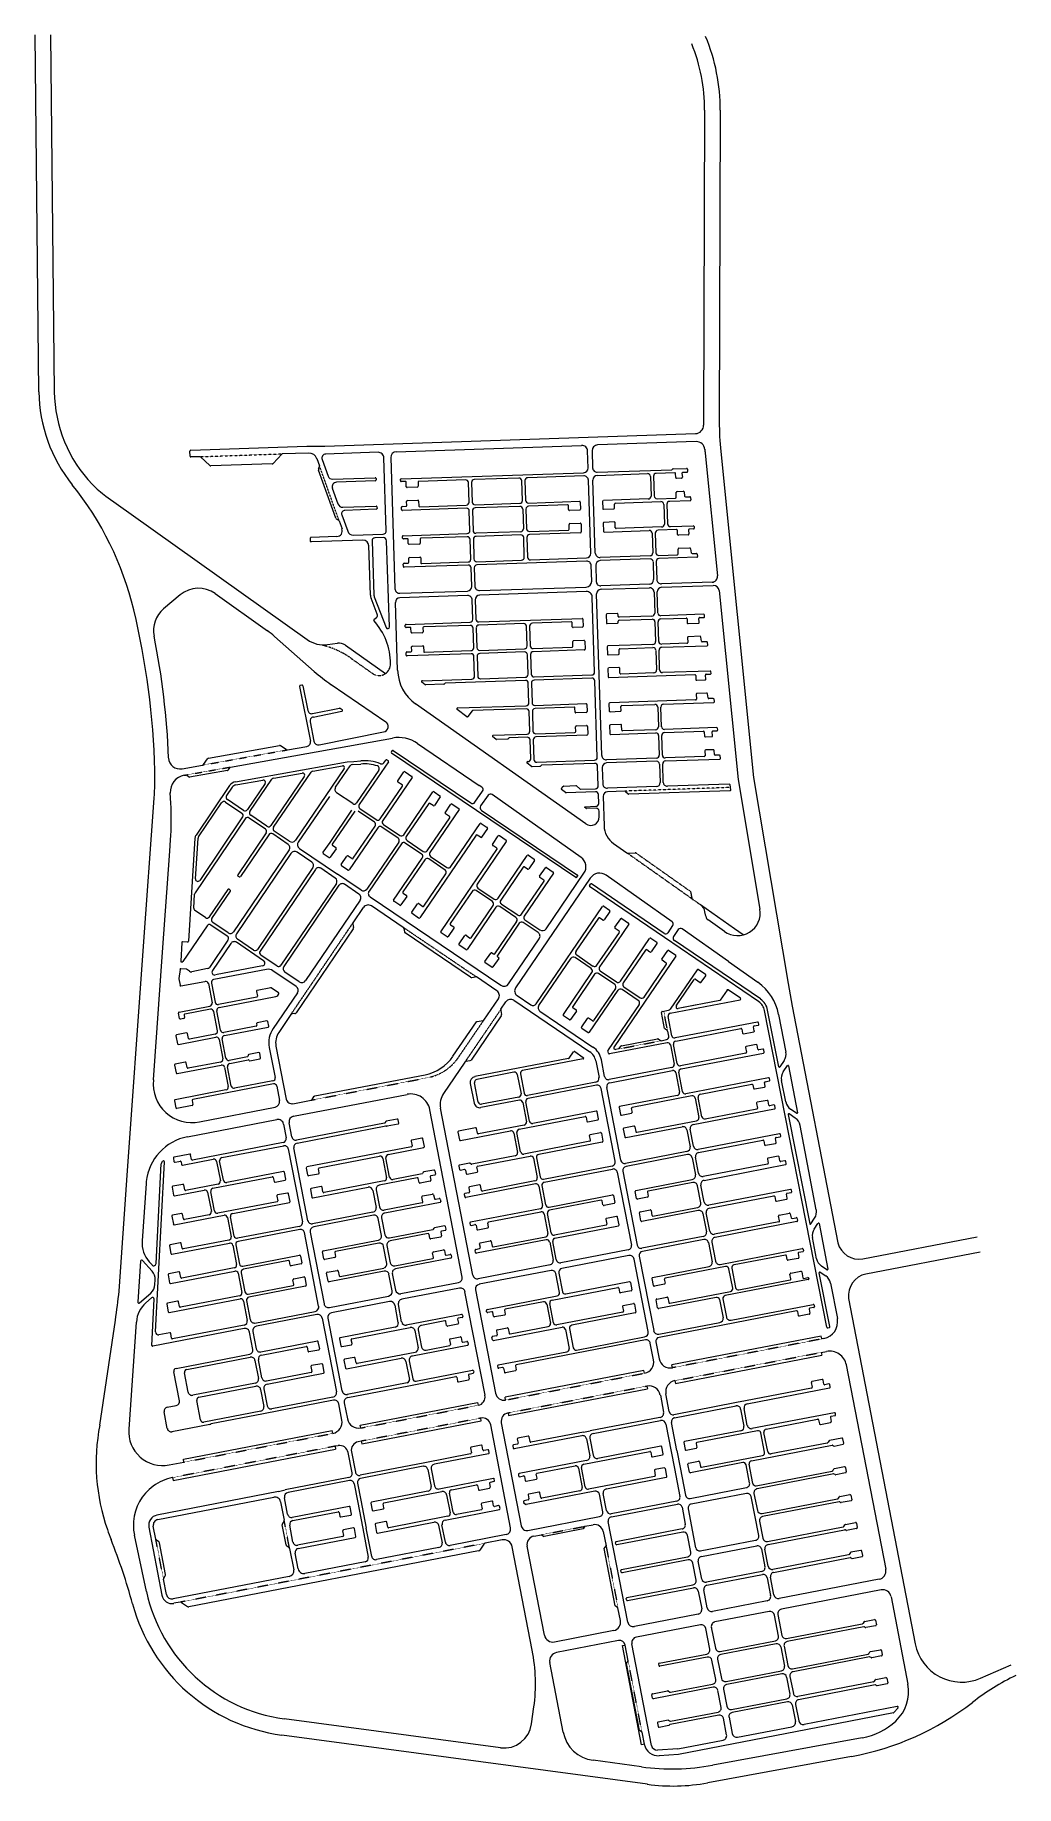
# Model space of a CAD drawing. Extents: x 4325 to 6049, y 3684 to 6763.
import ezdxf

# ---------------------------------------------------------------- set-up
doc = ezdxf.new("R2010")
doc.units = 0
doc.header["$MEASUREMENT"] = 0
doc.linetypes.add('DGN Style 5', pattern=[2.8, 1.2, -1.6])
doc.layers.add('NEW-PIADE', color=57, linetype='Continuous', lineweight=0)

msp = doc.modelspace()

# ---------------------------------------------------------------- linework, layer by layer
at = {"layer": 'NEW-PIADE'}
for p, q in [((4331.8, 6135.5), (4325, 6762.8)), ((4352, 6762.8), (4358.8, 6135.6)), ((5502, 6630.5), (5500.2, 6082.9)), ((5529.5, 6630.4), (5527.7, 6082.9)), ((4598.6, 6032.8), (4802.9, 6039.7)), ((4802.9, 6039.7), (4834.6, 6039.8)), ((4834.6, 6039.8), (5485.8, 6061.9)), ((4959.9, 6030), (5285.7, 6041.1)), ((5486.8, 6047.9), (5313.7, 6042.1)), ((4597.4, 6022.2), (4597.1, 6031.2)), ((4614.8, 6021.3), (4599, 6020.8)), ((4632.1, 6005.8), (4615.9, 6020.9)), ((4741.7, 6008.6), (4634.2, 6005)), ((4758.9, 6025.8), (4743.8, 6009.6)), ((4805.9, 6027.8), (4760, 6026.3)), ((4820.5, 6017.9), (4825, 6005.2)), ((4829.5, 6016.5), (4840, 5987.1)), ((4927.9, 6029), (4835.8, 6025.8)), ((4942.4, 5891.4), (4938.3, 6019.3)), ((4950.3, 6019.7), (4957.6, 5788.8)), ((5297, 6001.4), (5296.1, 6031.4)), ((5304.1, 6031.7), (5305, 6001.8)), ((5502.9, 6027.5), (5524.7, 5811.7)), ((5530.3, 6030.3), (5588.1, 5457.3)), ((4853.6, 5913.1), (4823.4, 5997.7)), ((4823.5, 6000), (4824.9, 6002.9)), ((4847.8, 5981.8), (4922.9, 5984.3)), ((4923.1, 5978.8), (4854.8, 5976.5)), ((4924.4, 5982.9), (4924.5, 5980.4)), ((4967.1, 5979.3), (4967, 5980.8)), ((4968.5, 5982.3), (5289.3, 5993.2)), ((4975.6, 5978), (4968.6, 5977.8)), ((4977.4, 5968.6), (4977.2, 5976.6)), ((4998.2, 5976.3), (4998.4, 5969.3)), ((5081.6, 5980.6), (4999.6, 5977.9)), ((5087.8, 5941.3), (5086.7, 5975.8)), ((5092.2, 5976), (5093.3, 5941.5)), ((5175.5, 5983.8), (5097.1, 5981.2)), ((5181.8, 5944.5), (5180.7, 5979)), ((5186.2, 5979.2), (5187.3, 5944.7)), ((5289.4, 5987.7), (5191, 5984.4)), ((5301.8, 5851.5), (5297.7, 5980)), ((5309.8, 5851.8), (5305.7, 5980.3)), ((5313.3, 5994), (5444.2, 5998.5)), ((5313.4, 5988.5), (5401.4, 5991.5)), ((5406.6, 5986.7), (5407.7, 5952.2)), ((5412.1, 5986.9), (5413.2, 5952.4)), ((5449.4, 5993.1), (5416.9, 5992)), ((5446.8, 6000), (5470.1, 6000.8)), ((5451.1, 5984.7), (5450.9, 5991.7)), ((5461.4, 5983.5), (5452.7, 5983.2)), ((5462, 5991.9), (5462.8, 5985.2)), ((5470.6, 5993.8), (5463.5, 5993.6)), ((5471.6, 5999.5), (5472.1, 5995.5)), ((4449.6, 5952.1), (4494.1, 5920.4)), ((4847.5, 5965.8), (4857.4, 5938.3)), ((4978.5, 5935.6), (4978.2, 5942.6)), ((4997, 5967.8), (4979, 5967.2)), ((4979.7, 5944.2), (4997.7, 5944.8)), ((4999.2, 5943.3), (4999.5, 5934.8)), ((5192.4, 5939.9), (5281.9, 5942.9)), ((5322.4, 5942.8), (5322.8, 5930.3)), ((5402.8, 5947), (5323.9, 5944.3)), ((5345, 5939.6), (5425, 5942.3)), ((5418.3, 5947.5), (5450.8, 5948.6)), ((5476.4, 5944), (5440.5, 5942.8)), ((5452.2, 5950.2), (5452, 5958.7)), ((5453.4, 5960.2), (5464.3, 5960.6)), ((5465.8, 5959.3), (5466.6, 5952.1)), ((5468.2, 5950.7), (5475.9, 5951)), ((5477.4, 5949.7), (5477.9, 5945.7)), ((4494.1, 5920.4), (4803.4, 5699.8)), ((4858, 5910), (4855.2, 5911.4)), ((4864.3, 5919), (4874.6, 5890.1)), ((4866.1, 5932.4), (4924.5, 5934.4)), ((4924.7, 5928.9), (4869.7, 5927)), ((4926, 5932.9), (4926.1, 5930.4)), ((4969.2, 5928.3), (4969, 5932.3)), ((4970.5, 5933.8), (4977, 5934.1)), ((5083.2, 5930.7), (4970.7, 5926.8)), ((5001.1, 5933.4), (5083, 5936.2)), ((5089.4, 5891.3), (5088.3, 5925.8)), ((5093.8, 5926), (5094.9, 5891.6)), ((5098.5, 5936.7), (5177, 5939.4)), ((5177.1, 5933.9), (5098.7, 5931.2)), ((5182.3, 5929), (5183.4, 5894.5)), ((5187.8, 5929.2), (5188.9, 5894.7)), ((5261.1, 5936.7), (5192.6, 5934.4)), ((5262.8, 5928.3), (5262.6, 5935.3)), ((5282.4, 5927.4), (5264.4, 5926.8)), ((5283.4, 5941.5), (5283.8, 5929)), ((5324.4, 5928.8), (5342.4, 5929.5)), ((5343.8, 5931), (5343.6, 5938)), ((5430.1, 5937.4), (5431.2, 5902.9)), ((5435.6, 5937.6), (5436.7, 5903.2)), ((4855.5, 5881), (4810, 5879.4)), ((4859.6, 5908.3), (4864.6, 5894.3)), ((4884.3, 5883.5), (4936.6, 5885.2)), ((4970.8, 5878.3), (4970.7, 5880.8)), ((4972.1, 5882.4), (5084.6, 5886.2)), ((5084.8, 5880.7), (5003.3, 5877.9)), ((5178.6, 5889.4), (5100.1, 5886.7)), ((5178.7, 5883.9), (5100.3, 5881.2)), ((5194, 5889.9), (5262.5, 5892.2)), ((5283.7, 5887.4), (5194.2, 5884.4)), ((5263.9, 5893.8), (5263.7, 5902.3)), ((5265.1, 5903.8), (5283.1, 5904.4)), ((5284.7, 5903), (5285.1, 5889)), ((5323.6, 5904.3), (5324.1, 5890.3)), ((5343.1, 5906.5), (5325.1, 5905.9)), ((5325.6, 5888.9), (5404.6, 5891.5)), ((5344.9, 5896.5), (5344.6, 5905)), ((5426.4, 5897.8), (5346.4, 5895.1)), ((5409.7, 5886.7), (5410.8, 5852.2)), ((5415.2, 5886.9), (5416.3, 5852.4)), ((5452.6, 5893.2), (5420.1, 5892.1)), ((5441.9, 5898.3), (5481.8, 5899.7)), ((5454.3, 5884.7), (5454.1, 5891.7)), ((5472.9, 5883.9), (5455.9, 5883.3)), ((5473.6, 5892.3), (5474.4, 5885.5)), ((5482.2, 5894.2), (5475, 5893.9)), ((5483.4, 5898.3), (5483.7, 5895.9)), ((4809.3, 5872.4), (4809.1, 5878.4)), ((4901.3, 5874.5), (4810.3, 5871.4)), ((4914.6, 5777.7), (4911.7, 5864.9)), ((4917.4, 5873.6), (4920.6, 5777.9)), ((4936.7, 5879.2), (4922.2, 5878.7)), ((4947.8, 5722), (4942.9, 5873.4)), ((4979.3, 5877.1), (4972.3, 5876.9)), ((4981.1, 5868.7), (4980.9, 5875.7)), ((5000.6, 5867.8), (4982.6, 5867.2)), ((5001.8, 5876.4), (5002.1, 5869.4)), ((5091, 5841.4), (5089.9, 5875.9)), ((5095.4, 5876.1), (5096.5, 5841.6)), ((5185, 5844.6), (5183.9, 5879)), ((5189.4, 5879.2), (5190.5, 5844.8)), ((5455.4, 5850.2), (5455.2, 5858.7)), ((5456.6, 5860.3), (5475.9, 5860.9)), ((5477.4, 5859.6), (5478.2, 5852.4)), ((5479.8, 5851.1), (5487.5, 5851.3)), ((5489, 5850), (5489.5, 5846)), ((4972.4, 5828.4), (4972.2, 5832.3)), ((4973.7, 5833.9), (4980.7, 5834.1)), ((5086.4, 5830.7), (4973.9, 5826.9)), ((4982.1, 5835.7), (4981.9, 5842.7)), ((4983.3, 5844.2), (5001.3, 5844.8)), ((5002.9, 5843.4), (5003.2, 5834.9)), ((5004.7, 5833.4), (5086.2, 5836.2)), ((5092.6, 5793.4), (5091.5, 5825.9)), ((5097, 5826.1), (5098.1, 5793.6)), ((5101.7, 5836.7), (5180.1, 5839.4)), ((5294.2, 5837.8), (5101.8, 5831.2)), ((5195.6, 5839.9), (5294.1, 5843.3)), ((5303.4, 5802.5), (5302.5, 5830)), ((5310.5, 5830.3), (5311.4, 5801.9)), ((5406, 5847.1), (5318.1, 5844.1)), ((5406.2, 5841.6), (5318.2, 5838.6)), ((5411.3, 5836.7), (5412.3, 5805.2)), ((5416.8, 5836.9), (5417.8, 5805.5)), ((5421.5, 5847.6), (5454, 5848.7)), ((5488, 5844.4), (5421.7, 5842.1)), ((5106.3, 5785.9), (5293.7, 5792.2)), ((5404.6, 5797), (5319.7, 5794.1)), ((5319.8, 5788.2), (5404.8, 5791)), ((5515.1, 5800.7), (5426.1, 5797.7)), ((5426.3, 5791.7), (5517, 5794.8)), ((4580.2, 5778.3), (4551, 5753.6)), ((4641.5, 5780.9), (4733.3, 5715.4)), ((4926.5, 5744.3), (4915.7, 5772.5)), ((4921.3, 5774.7), (4942, 5720.8)), ((4962.2, 5645.7), (4958.4, 5764.9)), ((4965.9, 5781.1), (5084.8, 5785.1)), ((5085.1, 5777.1), (4966.1, 5773.1)), ((5094.4, 5735.4), (5093.3, 5769.4)), ((5098.8, 5769.6), (5099.9, 5735.6)), ((5293.9, 5784.2), (5106.5, 5777.9)), ((5308.5, 5642.6), (5304.3, 5774.6)), ((5321.2, 5496), (5312.1, 5779.9)), ((5413, 5783.3), (5414.2, 5746.3)), ((5419.7, 5746.5), (5418.5, 5783.5)), ((5527.3, 5785.8), (5560.8, 5453.6)), ((4920.5, 5734.8), (4925.1, 5738.7)), ((4977.1, 5726.4), (5089.6, 5730.3)), ((5105.1, 5730.8), (5286.5, 5737)), ((5183.7, 5728), (5105.2, 5725.3)), ((5267.6, 5730.8), (5199.2, 5728.5)), ((5269.4, 5722.4), (5269.2, 5729.4)), ((5288, 5735.5), (5288.4, 5723)), ((5328.8, 5743.4), (5329.2, 5729.4)), ((5348.2, 5745.6), (5330.2, 5744.9)), ((5330.8, 5728), (5348.8, 5728.6)), ((5349.9, 5740.6), (5349.8, 5744.1)), ((5350.2, 5730.1), (5350.1, 5732.1)), ((5409.4, 5741.1), (5351.4, 5739.2)), ((5351.6, 5733.7), (5409.6, 5735.6)), ((5414.7, 5730.8), (5415.8, 5696.3)), ((5421.3, 5696.5), (5420.2, 5731)), ((5499.9, 5744.2), (5424.9, 5741.7)), ((5425, 5736.2), (5469.5, 5737.7)), ((5471.1, 5736.2), (5471.3, 5729.2)), ((5472.8, 5727.8), (5491, 5728.4)), ((5492.5, 5730.1), (5491.7, 5736.8)), ((5493.1, 5738.5), (5500.3, 5738.7)), ((5501.7, 5740.4), (5501.5, 5742.9)), ((4746.1, 5705), (4815.9, 5643.6)), ((4975.7, 5722.4), (4975.7, 5724.9)), ((4984.3, 5721.2), (4977.3, 5721)), ((4986.1, 5712.7), (4985.8, 5719.7)), ((5005.6, 5711.9), (4987.6, 5711.3)), ((5006.8, 5720.5), (5007, 5713.5)), ((5089.7, 5724.8), (5008.3, 5722)), ((5096, 5685.5), (5094.9, 5719.9)), ((5100.4, 5720.1), (5101.5, 5685.7)), ((5190, 5688.6), (5188.9, 5723.1)), ((5194.3, 5723.3), (5195.4, 5688.8)), ((5270.5, 5687.9), (5270.2, 5696.4)), ((5287, 5721.5), (5271, 5720.9)), ((5271.7, 5697.9), (5289.7, 5698.5)), ((5291.2, 5697.1), (5291.7, 5683.1)), ((5472.1, 5703.2), (5472.4, 5694.7)), ((5493.9, 5705.5), (5473.6, 5704.8)), ((5496.3, 5696.9), (5495.5, 5704.1)), ((5505.5, 5695.9), (5497.9, 5695.6)), ((4839.2, 5691), (4856.4, 5693.4)), ((4870.7, 5689.8), (4941, 5639.9)), ((4977.3, 5672.4), (4977.2, 5676.4)), ((4978.7, 5678), (4985.7, 5678.2)), ((5091.3, 5674.8), (4978.9, 5671)), ((4987.1, 5679.8), (4986.9, 5686.8)), ((4988.3, 5688.3), (5006.3, 5688.9)), ((5007.9, 5687.5), (5008.1, 5679)), ((5009.7, 5677.5), (5091.2, 5680.3)), ((5097.6, 5635.5), (5096.5, 5670)), ((5102, 5670.2), (5103.1, 5635.7)), ((5106.7, 5680.8), (5185.1, 5683.5)), ((5185.3, 5678), (5106.8, 5675.3)), ((5191.5, 5638.7), (5190.4, 5673.1)), ((5195.9, 5673.4), (5197, 5638.9)), ((5200.6, 5684), (5269.1, 5686.3)), ((5290.2, 5681.5), (5200.8, 5678.5)), ((5330.6, 5686.9), (5331, 5674.4)), ((5411, 5691.2), (5332, 5688.5)), ((5332.5, 5673), (5350.5, 5673.6)), ((5352, 5675.1), (5351.7, 5682.1)), ((5353.2, 5683.7), (5411.2, 5685.7)), ((5416.3, 5680.8), (5417.4, 5646.3)), ((5422.9, 5646.5), (5421.8, 5681)), ((5471, 5693.2), (5426.5, 5691.7)), ((5426.6, 5686.2), (5506.1, 5688.9)), ((5507.5, 5690.5), (5507.1, 5694.5)), ((5202.2, 5634), (5303.7, 5637.5)), ((5331.8, 5648.4), (5332.3, 5634.4)), ((5351.2, 5650.6), (5333.3, 5650)), ((5333.8, 5633), (5484.7, 5638.1)), ((5353.1, 5640.7), (5352.8, 5649.1)), ((5412.6, 5641.2), (5354.6, 5639.2)), ((5511.5, 5644.5), (5428.1, 5641.7)), ((5486.3, 5636.7), (5486.5, 5629.7)), ((5504.1, 5630.4), (5503.3, 5637.1)), ((5504.7, 5638.8), (5511.9, 5639)), ((5513.3, 5640.7), (5513, 5643.2)), ((4789.9, 5617.2), (4809, 5521.3)), ((4794, 5619.5), (4791.1, 5619)), ((4795.8, 5618.4), (4804.4, 5575)), ((4845.2, 5620.8), (4941.3, 5555.4)), ((5010.5, 5620.4), (5004.9, 5624.7)), ((5005.7, 5627.4), (5092.8, 5630.3)), ((5043.3, 5621.1), (5011.4, 5620.1)), ((5045.4, 5622.8), (5044.3, 5621.6)), ((5186.9, 5628), (5046.5, 5623.2)), ((5108.3, 5630.8), (5186.7, 5633.5)), ((5193.1, 5588.7), (5192, 5623.2)), ((5197.5, 5623.4), (5198.6, 5588.9)), ((5303.8, 5632), (5202.4, 5628.5)), ((5313.3, 5492.7), (5309, 5627.1)), ((5487.3, 5603.7), (5487.6, 5595.2)), ((5488, 5628.2), (5502.6, 5628.7)), ((5505.5, 5605.8), (5488.8, 5605.2)), ((5507.9, 5597.3), (5507.1, 5604.5)), ((4812.6, 5569.5), (4860.1, 5579)), ((4813.8, 5563.6), (4864.2, 5573.7)), ((4864.7, 5576.4), (4861.2, 5578.7)), ((5292.9, 5375.7), (4993.9, 5586.8)), ((5083.9, 5564), (5067.2, 5576.8)), ((5068.1, 5579.5), (5188.3, 5583.5)), ((5093.1, 5574.2), (5086, 5564.3)), ((5188.5, 5578), (5094.2, 5574.8)), ((5194.7, 5538.7), (5193.6, 5573.2)), ((5199.1, 5573.4), (5200.2, 5538.9)), ((5203.8, 5584.1), (5293.2, 5587.1)), ((5272.4, 5580.9), (5204, 5578.6)), ((5274.2, 5572.4), (5274, 5579.4)), ((5294.8, 5585.6), (5295.2, 5573.2)), ((5333.8, 5587), (5334.2, 5574.5)), ((5486.1, 5593.6), (5335.2, 5588.5)), ((5335.7, 5573), (5353.7, 5573.6)), ((5355.2, 5575.2), (5354.9, 5582.2)), ((5356.4, 5583.7), (5414.3, 5585.7)), ((5419.5, 5580.9), (5420.6, 5546.4)), ((5426.1, 5546.6), (5425, 5581.1)), ((5429.8, 5586.2), (5517.7, 5589.2)), ((5517.1, 5596.2), (5509.4, 5595.9)), ((5519.1, 5590.9), (5518.7, 5594.9)), ((4808.3, 5555.4), (4815.1, 5521.1)), ((5275.3, 5538), (5275, 5546.5)), ((5293.7, 5571.6), (5275.7, 5571)), ((5276.5, 5548), (5294.5, 5548.6)), ((5296, 5547.2), (5296.5, 5533.2)), ((5335, 5548.5), (5335.4, 5534.5)), ((5354.4, 5550.7), (5336.4, 5550)), ((5356.3, 5540.7), (5356, 5549.2)), ((5523.1, 5544.9), (5431.3, 5541.8)), ((5524.9, 5541), (5524.6, 5543.5)), ((4629.9, 5491.1), (4754.4, 5513.4)), ((4668.3, 5475.6), (4953.2, 5526.5)), ((4766.5, 5506.3), (4756.6, 5512.9)), ((4768.7, 5505.9), (4802.5, 5511.9)), ((4824.5, 5514.8), (4937.6, 5537.3)), ((4997.5, 5517.1), (5105.7, 5443.4)), ((5135.2, 5524.5), (5129.6, 5528.9)), ((5130.5, 5531.5), (5189.9, 5533.6)), ((5155.5, 5524.9), (5136.2, 5524.2)), ((5157.6, 5526.5), (5156.5, 5525.4)), ((5190.1, 5528.1), (5158.6, 5527)), ((5196.3, 5490.2), (5195.2, 5523.2)), ((5200.7, 5523.4), (5201.8, 5488.9)), ((5205.4, 5534.1), (5273.9, 5536.4)), ((5295, 5531.6), (5205.6, 5528.6)), ((5337, 5533), (5415.9, 5535.7)), ((5415.8, 5541.2), (5357.8, 5539.3)), ((5421.1, 5530.9), (5422.2, 5496.4)), ((5427.7, 5496.6), (5426.6, 5531.1)), ((5431.4, 5536.3), (5499.9, 5538.6)), ((5501.4, 5537.1), (5501.7, 5530.1)), ((5503.2, 5528.7), (5514.4, 5529.1)), ((5515.8, 5530.7), (5515.2, 5537.5)), ((5516.6, 5539.1), (5523.4, 5539.4)), ((4621.3, 5480.3), (4628, 5489.9)), ((4677.1, 5449.8), (4873.7, 5484.9)), ((4873.4, 5484.9), (4885.4, 5485.6)), ((4882.7, 5479.9), (4897.8, 5480.9)), ((4885.4, 5485.6), (4897.4, 5486.3)), ((4946, 5484.8), (4894.8, 5409.6)), ((4938.3, 5483.2), (4941.5, 5487.9)), ((4943.5, 5488.3), (4945.6, 5486.9)), ((4951.3, 5502.3), (4952.7, 5504.4)), ((5275.5, 5281.2), (4951.7, 5500.2)), ((4954.7, 5504.8), (5091.2, 5412.5)), ((5197.6, 5476.6), (5190.1, 5482.4)), ((5191.5, 5485.1), (5191, 5485.1)), ((5207, 5484.1), (5308.4, 5487.6)), ((5308.6, 5482.1), (5215.6, 5478.9)), ((5417.4, 5491.3), (5329.4, 5488.3)), ((5417.5, 5485.8), (5329.6, 5482.8)), ((5422.7, 5480.9), (5423.7, 5448.4)), ((5429.2, 5448.6), (5428.2, 5481.1)), ((5501.3, 5494.1), (5432.9, 5491.8)), ((5433, 5486.3), (5528.4, 5489.5)), ((5502.5, 5504.2), (5502.8, 5495.6)), ((5516.9, 5506.1), (5503.9, 5505.7)), ((5519.2, 5497.6), (5518.5, 5504.8)), ((5527.9, 5496.5), (5520.7, 5496.3)), ((5529.9, 5491.2), (5529.5, 5495.2)), ((4583.3, 5472.6), (4619.4, 5479.1)), ((4587.3, 5461.2), (4589.7, 5461.6)), ((4595.6, 5458), (4590.8, 5461.3)), ((4663, 5469.6), (4596.7, 5457.7)), ((4667.3, 5475), (4664, 5470.2)), ((4678.1, 5444.4), (4725.5, 5452.8)), ((4702.8, 5397.7), (4741.2, 5454.1)), ((4798.3, 5458.9), (4739.6, 5372.7)), ((4744.2, 5369.7), (4810.1, 5466.4)), ((4744.5, 5456.2), (4794.3, 5465.1)), ((4868.6, 5473.2), (4782.7, 5347.2)), ((4813.3, 5468.5), (4865.5, 5477.9)), ((4853.3, 5440.1), (4878.9, 5477.7)), ((4929.2, 5470), (4890.2, 5412.7)), ((4987.7, 5457.2), (4936.2, 5381.6)), ((4962.5, 5451.3), (4973.2, 5467)), ((4975.3, 5467.4), (4987.3, 5459.3)), ((5212.4, 5476.8), (5198.5, 5476.3)), ((5214.6, 5478.4), (5213.5, 5477.3)), ((5314.9, 5442.7), (5313.8, 5477.2)), ((5321.8, 5474.5), (5322.8, 5446)), ((5560.8, 5453.6), (5599.1, 5225.8)), ((5588.1, 5457.3), (5649, 5095.2)), ((4515.2, 5152.3), (4534.3, 5421.2)), ((4563.7, 5412.2), (4562.7, 5430)), ((4667, 5443.2), (4607.9, 5355.9)), ((4671.6, 5440.1), (4661.7, 5425.5)), ((4691.3, 5399.5), (4663, 5418.6)), ((4729.5, 5446.6), (4698.2, 5400.8)), ((4842.3, 5424), (4787.7, 5343.8)), ((4883.3, 5411.3), (4855.1, 5430.4)), ((4931.6, 5384.6), (4970.8, 5442.1)), ((4970.4, 5444.2), (4962.9, 5449.2)), ((4973, 5356.6), (5024.3, 5431.8)), ((5026.3, 5432.2), (5036.7, 5425.2)), ((5037.1, 5423.1), (5027, 5408.2)), ((5098.1, 5413.7), (5111.7, 5433)), ((5110.5, 5440), (5105.7, 5443.4)), ((5121.5, 5426.1), (5108.2, 5407.2)), ((5284.9, 5316.6), (5128.5, 5427.3)), ((5250.3, 5438), (5253.1, 5441.6)), ((5257.5, 5430.6), (5250.6, 5435.9)), ((5254.3, 5442.2), (5275.6, 5442.9)), ((5310.2, 5432.1), (5258.4, 5430.3)), ((5276.6, 5442.5), (5282.4, 5437.1)), ((5283.5, 5436.7), (5310, 5437.6)), ((5315.8, 5411.8), (5315.4, 5427.2)), ((5323.5, 5424), (5325.1, 5372.4)), ((5417, 5441.2), (5331, 5438.3)), ((5361.6, 5433.3), (5331.2, 5432.3)), ((5362.7, 5432.9), (5367.5, 5428.5)), ((5546.4, 5434.1), (5368.6, 5428.1)), ((5545.3, 5445.6), (5436.5, 5441.9)), ((5547.9, 5435.8), (5546.9, 5444.2)), ((4612.4, 5352.8), (4653, 5412.7)), ((4689.9, 5387.8), (4614.4, 5276.3)), ((4660, 5414), (4688.5, 5394.7)), ((4732.7, 5371.4), (4704.1, 5390.8)), ((4881.5, 5399.9), (4843, 5343.2)), ((4886.9, 5398), (4847.5, 5340.2)), ((4921.6, 5378.8), (4893, 5398.1)), ((4896.1, 5402.6), (4924.7, 5383.3)), ((5017, 5411.4), (4977.6, 5353.5)), ((5070.2, 5400.7), (5019, 5325.5)), ((5024.9, 5407.8), (5019.1, 5411.8)), ((5046, 5395.3), (5056.1, 5410.2)), ((5053.4, 5388.5), (5046.4, 5393.3)), ((5058.2, 5410.6), (5069.8, 5402.8)), ((5109.4, 5400.1), (5278.5, 5285.8)), ((5293.6, 5402.8), (5290.8, 5405)), ((5291.1, 5405.9), (5311, 5406.6)), ((5311.1, 5403.1), (5294.6, 5402.5)), ((5316.6, 5388.4), (5316.3, 5398.3)), ((4694.4, 5384.7), (4606.3, 5254.5)), ((4731.3, 5359.7), (4681.3, 5286)), ((4729.9, 5366.7), (4701.4, 5386)), ((4769.7, 5339.7), (4742.7, 5358)), ((4771.6, 5345.1), (4745.5, 5362.7)), ((4927.5, 5368.7), (4877.1, 5294.8)), ((4884.4, 5315.2), (4922.9, 5371.8)), ((4963, 5350.7), (4934.4, 5370.1)), ((4937.5, 5374.6), (4966.1, 5355.3)), ((5014.4, 5328.5), (5053.8, 5386.4)), ((5055.8, 5300.5), (5107.3, 5376.2)), ((5109.4, 5376.5), (5119.8, 5369.5)), ((5120.2, 5367.5), (5110, 5352.6)), ((4549.1, 5150.1), (4561.7, 5327.5)), ((4561.7, 5327.5), (4563.1, 5347.5)), ((4606.1, 5350.6), (4594.7, 5169.2)), ((4607.1, 5278.8), (4611.6, 5350.3)), ((4771.5, 5330), (4674, 5186)), ((4735.8, 5356.6), (4685.9, 5282.9)), ((4789.8, 5332.7), (4856.9, 5287.3)), ((4843, 5343.2), (4831.1, 5325.9)), ((4854.1, 5332.1), (4844, 5317.2)), ((4847.9, 5338.1), (4853.7, 5334.2)), ((4964.3, 5343.8), (4908, 5261.1)), ((4968.9, 5340.7), (4912, 5257.2)), ((5004.4, 5322.7), (4975.8, 5342)), ((4978.9, 5346.6), (5007.5, 5327.2)), ((5100.1, 5355.7), (5001.3, 5210.6)), ((5084, 5253), (5136.9, 5330.7)), ((5108, 5352.2), (5102.1, 5356.1)), ((5153.3, 5345), (5102.1, 5269.8)), ((5129.1, 5339.7), (5139.2, 5354.6)), ((5136.5, 5332.8), (5129.5, 5337.6)), ((5141.3, 5355), (5152.9, 5347.1)), ((5342, 5341), (5365.1, 5324.8)), ((4774.5, 5323.8), (4678.9, 5182.6)), ((4813.2, 5298.8), (4715.9, 5155.1)), ((4817.7, 5295.7), (4720.4, 5152.1)), ((4811.3, 5308.5), (4785.6, 5325.9)), ((4852.7, 5280.5), (4827.5, 5297.6)), ((4831.5, 5323.8), (4841.9, 5316.8)), ((4863, 5304.3), (4873.1, 5319.2)), ((4875, 5294.4), (4863.4, 5302.2)), ((4875.2, 5319.6), (4882.3, 5314.8)), ((4955.3, 5241.8), (5005.7, 5315.7)), ((5010.3, 5312.7), (4971.7, 5256)), ((5045.8, 5294.6), (5017.2, 5314)), ((5020.3, 5318.5), (5048.9, 5299.2)), ((5138.9, 5244.8), (5190.1, 5320.1)), ((5182.9, 5299.6), (5143.5, 5241.8)), ((5190.7, 5296.1), (5184.9, 5300)), ((5192.2, 5320.5), (5202.6, 5313.5)), ((5203, 5311.4), (5192.8, 5296.5)), ((5211.9, 5283.6), (5222, 5298.5)), ((5224.1, 5298.9), (5235.7, 5291)), ((5366.9, 5324.2), (5379.8, 5324.7)), ((4683.8, 5282.5), (4681.7, 5283.9)), ((4854.6, 5270.8), (4757.3, 5127.1)), ((4859.1, 5267.7), (4762.4, 5124.8)), ((4873, 5276.4), (4856.9, 5287.3)), ((4894.1, 5252.4), (4868.9, 5269.5)), ((4898.3, 5259.3), (4873, 5276.4)), ((5008.5, 5231.1), (5047.1, 5287.7)), ((5300.9, 5280.4), (5169.6, 5087.6)), ((5180.3, 5216.8), (5219.7, 5274.7)), ((5236.1, 5288.9), (5184.9, 5213.7)), ((5219.3, 5276.8), (5212.3, 5281.5)), ((5223.3, 5191.3), (5289.8, 5289.1)), ((5276.8, 5281.5), (5278.8, 5284.4)), ((5299.6, 5266.9), (5301.5, 5269.8)), ((5299.6, 5266.9), (5301.5, 5269.8)), ((5431.7, 5175.7), (5299.8, 5265.5)), ((5431.7, 5175.7), (5299.8, 5265.5)), ((5430.6, 5183.1), (5302.9, 5270.1)), ((5444.7, 5203.7), (5329, 5285.5)), ((4603.9, 5227.7), (4605.4, 5252)), ((4664, 5260.4), (4631.3, 5212.2)), ((4636, 5209.3), (4668.5, 5257.3)), ((4668.1, 5259.4), (4666, 5260.8)), ((4896.2, 5241.3), (4800.6, 5100.2)), ((4913.9, 5247.5), (5143.5, 5091.9)), ((4966.1, 5232.7), (4955.7, 5239.7)), ((4978.3, 5248), (4968.2, 5233.1)), ((4972.1, 5254), (4977.9, 5250)), ((4987.2, 5220.2), (4997.3, 5235.1)), ((4999.4, 5235.5), (5006.5, 5230.7)), ((5038.4, 5186.1), (5084, 5253)), ((5093.3, 5257), (5054.8, 5200.4)), ((5128.8, 5239), (5100.3, 5258.3)), ((5103.4, 5262.9), (5132, 5243.5)), ((5144.8, 5234.8), (5173.4, 5215.5)), ((4624.4, 5210.9), (4606.1, 5223.3)), ((4884, 5201.8), (4902.3, 5228.8)), ((4971.8, 5193.8), (4916.1, 5231.5)), ((4999.2, 5210.2), (4987.6, 5218.1)), ((5134.7, 5229), (5084.4, 5155)), ((5091.6, 5175.4), (5130.2, 5232)), ((5133, 5147.4), (5171.6, 5204)), ((5170.2, 5210.9), (5141.7, 5230.3)), ((5186.2, 5206.8), (5212.2, 5189.2)), ((5206, 5059.3), (5322.5, 5230.4)), ((5315.2, 5210), (5275.8, 5152.1)), ((5323.1, 5206.4), (5317.3, 5210.4)), ((5324.6, 5230.8), (5334.9, 5223.8)), ((5335.3, 5221.7), (5325.2, 5206.8)), ((5344.3, 5194), (5354.4, 5208.8)), ((5356.5, 5209.2), (5368.1, 5201.4)), ((5554.5, 5191), (5494.8, 5233.2)), ((5503.8, 5213.2), (5502.5, 5220.9)), ((5536.6, 5186.5), (5507.9, 5206.8)), ((4627.3, 5196.4), (4584.7, 5133.5)), ((4662.8, 5178.4), (4634.2, 5197.8)), ((4664.2, 5184.1), (4637.3, 5202.3)), ((4708.9, 5153.8), (4680.8, 5172.9)), ((4884.2, 5191.4), (4783.9, 5043.4)), ((4883.5, 5199.6), (4884.7, 5193.7)), ((4973, 5191.9), (4974.2, 5186)), ((5090.3, 5106.3), (4975.4, 5184.1)), ((5049.2, 5177), (5038.8, 5184)), ((5061.4, 5192.3), (5051.2, 5177.4)), ((5055.2, 5198.3), (5061, 5194.4)), ((5070.3, 5164.5), (5080.4, 5179.4)), ((5082.5, 5179.8), (5089.5, 5175)), ((5176.1, 5200.9), (5137.6, 5144.3)), ((5157.4, 5094.6), (5211.2, 5173.5)), ((5209.1, 5184.7), (5183.1, 5202.3)), ((5312.7, 5127.2), (5352.1, 5185)), ((5368.5, 5199.3), (5337.5, 5153.8)), ((5351.7, 5187.1), (5344.7, 5191.9)), ((5354.1, 5099.1), (5405.3, 5174.3)), ((5407.4, 5174.7), (5417.7, 5167.7)), ((5596.9, 5063.2), (5431.7, 5175.7)), ((5437.6, 5184.4), (5446, 5196.8)), ((5455.7, 5189.7), (5447.5, 5177.7)), ((5543.9, 5133.6), (5462.7, 5191)), ((5569.5, 5180.4), (5554.5, 5191)), ((4486.5, 4749), (4515.2, 5152.3)), ((4533.1, 4925.6), (4549.1, 5150.1)), ((4583.1, 5167.4), (4581, 5134.5)), ((4593.1, 5167.8), (4584.1, 5168.3)), ((4664.1, 5171.5), (4631.5, 5123.3)), ((4669.2, 5165.6), (4636.8, 5117.7)), ((4726.8, 5135.1), (4679, 5167.5)), ((4750.3, 5125.8), (4721.8, 5145.1)), ((5082.3, 5154.6), (5070.7, 5162.4)), ((5115.8, 5133.7), (5126, 5148.6)), ((5128, 5148.9), (5130.9, 5147)), ((5138, 5142.2), (5139.6, 5141.1)), ((5277.2, 5145.2), (5305.7, 5125.8)), ((5337.5, 5153.8), (5317.2, 5124.1)), ((5398, 5153.9), (5358.6, 5096)), ((5451.2, 5143.2), (5396.1, 5062.2)), ((5405.9, 5150.4), (5400.1, 5154.3)), ((5418.1, 5165.6), (5408, 5150.8)), ((5427, 5137.9), (5437.2, 5152.8)), ((5439.3, 5153.1), (5450.9, 5145.3)), ((5600, 5067.8), (5448.8, 5170.7)), ((4579.8, 5119.6), (4577.6, 5103.6)), ((4590.6, 5120.3), (4581.3, 5120.9)), ((4582.4, 5132.9), (4583.3, 5132.8)), ((4596.7, 5116.5), (4591.4, 5120.1)), ((4628.3, 5121.2), (4600.4, 5115.8)), ((4731.8, 5119.7), (4639, 5101.8)), ((4724.9, 5126), (4641.9, 5110)), ((4783.9, 5089.7), (4743.1, 5117.4)), ((4789.5, 5098), (4764.3, 5115.1)), ((5127.8, 5123.7), (5116.2, 5131.6)), ((5140, 5139), (5129.9, 5124.1)), ((5210.6, 5056.2), (5267.1, 5139.3)), ((5253.6, 5040.4), (5303.9, 5114.3)), ((5308.5, 5111.3), (5270, 5054.6)), ((5302.6, 5121.3), (5274.1, 5140.6)), ((5344, 5093.3), (5315.5, 5112.6)), ((5318.6, 5117.1), (5347.1, 5097.8)), ((5395.5, 5071.1), (5434.9, 5128.9)), ((5434.5, 5131), (5427.4, 5135.8)), ((5488.7, 5119.1), (5441.6, 5050)), ((5503.6, 5110.8), (5490.8, 5119.5)), ((5543.9, 5133.6), (5595.6, 5097.1)), ((4577.6, 5103.3), (4579.8, 5091.9)), ((4581.5, 5090.7), (4623.7, 5098.8)), ((4629.6, 5094.9), (4636.1, 5061)), ((4635, 5095.9), (4641.5, 5062.1)), ((4714.2, 5081.2), (4715.8, 5072.8)), ((4739.2, 5087.5), (4715.4, 5082.9)), ((4752.9, 5078.7), (4740.3, 5087.3)), ((5092.5, 5105.8), (5098.4, 5106.9)), ((5136.8, 5082.1), (5100.7, 5106.5)), ((5299.5, 5009.2), (5349.9, 5083.2)), ((5345.3, 5086.3), (5306.8, 5029.7)), ((5385.4, 5065.2), (5356.9, 5084.6)), ((5360, 5089.1), (5388.5, 5069.7)), ((5452.2, 5055.8), (5483.8, 5102.2)), ((5485.9, 5102.6), (5494.1, 5096.8)), ((5496.1, 5097.2), (5504, 5108.7)), ((5541.3, 5083.5), (5529.4, 5066)), ((5564.8, 5069.4), (5543.3, 5083.9)), ((5649, 5095.2), (5655.7, 5055.3)), ((4578.2, 5044.7), (4632.2, 5055.1)), ((4633.2, 5049.7), (4588.1, 5041)), ((4714.7, 5071.1), (4647.4, 5058.1)), ((4648.4, 5052.7), (4748.4, 5072)), ((4786.1, 5078.6), (4743.5, 5015.8)), ((4751.6, 5074.1), (4753.3, 5076.7)), ((5114, 5030.8), (5139.4, 5068.1)), ((5143.9, 5049.9), (5152.7, 5062.8)), ((5166.6, 5065.5), (5300.1, 4975)), ((5172.3, 5073.7), (5196.3, 5057.4)), ((5270.4, 5052.6), (5276.1, 5048.6)), ((5386.7, 5058.3), (5332.3, 4978.3)), ((5396.1, 5062.2), (5342.7, 4983.7)), ((5441.6, 5043), (5564.2, 5066.6)), ((5528.5, 5065.3), (5455.3, 5051.2)), ((5485.1, 5057), (5455.3, 5051.2)), ((5655.7, 5055.2), (5736, 4639.3)), ((4578.8, 5033.6), (4577, 5043)), ((4586.4, 5033.6), (4580.5, 5032.4)), ((4586.9, 5039.3), (4587.6, 5035.3)), ((4645.6, 5011.9), (4639.1, 5045.8)), ((4651, 5013), (4644.5, 5046.8)), ((4713.8, 5020), (4656.9, 5009)), ((4657.9, 5003.6), (4734.7, 5018.4)), ((4714.5, 5024.2), (4715, 5021.8)), ((4732.6, 5029.2), (4715.7, 5026)), ((4735.9, 5020.2), (4734.4, 5028)), ((4774.7, 5040.4), (4753.4, 5009.1)), ((4781.6, 5042.1), (4777, 5041.8)), ((5059.6, 4967), (5100.8, 5027.4)), ((5144.4, 5038.1), (5091.5, 4960.4)), ((5101.7, 5028), (5113, 5030.2)), ((5143.5, 5047.7), (5144.9, 5040.4)), ((5212.4, 5046.5), (5305.7, 4983.3)), ((5264.3, 5031.3), (5254, 5038.3)), ((5276.5, 5046.6), (5266.4, 5031.7)), ((5295.6, 5033.7), (5285.5, 5018.8)), ((5304.7, 5029.3), (5297.7, 5034.1)), ((5431.5, 5016.2), (5426.1, 5043.9)), ((5426.4, 5045), (5426.5, 5045.2)), ((5427.5, 5045.8), (5438.5, 5047.9)), ((5444.2, 5003.2), (5437.6, 5037.1)), ((5595, 5027.3), (5450, 4999.3)), ((5589.3, 5011.9), (5588, 5018.8)), ((5589.2, 5020.5), (5596.1, 5021.9)), ((5597.2, 5023.6), (5596.8, 5026.1)), ((5716.8, 4490.8), (5607.3, 5047.4)), ((5632.3, 4948.8), (5612.7, 5048.4)), ((5632, 5040.7), (5644.8, 4974.6)), ((4572.5, 5002.9), (4575.2, 4989.1)), ((4591.4, 5008.1), (4573.7, 5004.6)), ((4576.9, 4987.9), (4642.7, 5000.7)), ((4594.7, 4998.5), (4593.1, 5006.9)), ((4641.7, 5006.1), (4596.5, 4997.3)), ((4648.6, 4996.7), (4655.1, 4962.8)), ((4660.5, 4963.9), (4654, 4997.7)), ((5285.9, 5016.7), (5297.4, 5008.8)), ((5435.9, 4990.9), (5334.7, 4971.4)), ((5355.7, 4985.6), (5419.1, 4997.9)), ((5420.2, 4997.6), (5424.5, 4994.8)), ((5425.6, 4994.5), (5434.8, 4996.3)), ((5436.4, 5012.3), (5432.1, 5015.2)), ((5438.8, 5002.2), (5437, 5011.4)), ((5453.7, 4954.1), (5447.1, 4988)), ((5451.1, 4993.9), (5565.6, 5016)), ((5567.4, 5014.8), (5568.7, 5007.9)), ((5570.5, 5006.7), (5588.2, 5010.2)), ((5592.6, 4987.6), (5574.9, 4984.2)), ((4651.1, 4957), (4594.2, 4946)), ((4698.3, 4966.1), (4666.4, 4959.9)), ((4667.4, 4954.5), (4699.5, 4960.7)), ((4699.4, 4968.3), (4699.5, 4967.8)), ((4718.2, 4973.5), (4700.6, 4970.1)), ((4702.6, 4959.3), (4720.3, 4962.7)), ((4721.5, 4964.4), (4720, 4972.3)), ((4736.7, 4982.8), (4747, 4929.6)), ((4748.5, 4985.1), (4766.5, 4891.7)), ((5089.5, 4959.2), (5082.3, 4957.8)), ((5262.8, 4963.1), (5098, 4931.3)), ((5288.2, 4962.4), (5182.1, 4941.9)), ((5263.7, 4963.7), (5271.6, 4975)), ((5273.7, 4975.4), (5288.7, 4965.1)), ((5310.6, 4959.1), (5316.3, 4929.6)), ((5326.1, 4931.5), (5320.4, 4961)), ((5333, 4972.6), (5332.1, 4977.2)), ((5350.9, 4980.1), (5345.7, 4979.1)), ((5351.8, 4980.7), (5354.7, 4985)), ((5441.7, 4987), (5448.3, 4953.1)), ((5574.2, 4972.3), (5459.5, 4950.2)), ((5460.6, 4944.8), (5605.7, 4972.8)), ((5573.7, 4982.4), (5575.4, 4974.1)), ((5595.7, 4979.5), (5594.4, 4986.4)), ((5604.4, 4979.7), (5597.5, 4978.3)), ((5606.9, 4974.6), (5606.1, 4978.5)), ((5641.7, 4959.6), (5634.1, 4948.4)), ((4570.2, 4951.5), (4572.9, 4937.8)), ((4589.1, 4956.7), (4571.4, 4953.3)), ((4574.6, 4936.6), (4652.2, 4951.6)), ((4592.4, 4947.2), (4590.8, 4955.5)), ((4658, 4947.6), (4664.6, 4913.7)), ((4670, 4914.8), (4663.4, 4948.6)), ((4816.8, 4897.3), (5010.6, 4934.7)), ((5080.3, 4956.5), (5043, 4901.7)), ((5166.8, 4939), (5101.5, 4926.3)), ((5172.7, 4935), (5179.2, 4901.1)), ((5178.1, 4936), (5184.6, 4902.2)), ((5444.3, 4947.2), (5334.3, 4926)), ((5335.4, 4920.6), (5445.3, 4941.8)), ((5451.2, 4937.9), (5457.7, 4904)), ((5463.1, 4905), (5456.6, 4938.9)), ((5614.3, 4929.1), (5469, 4901.1)), ((5616.5, 4925.5), (5616, 4928)), ((5640.2, 4939.5), (5647.7, 4950.6)), ((5649.5, 4950.2), (5665.4, 4867.8)), ((4660.6, 4907.9), (4571.3, 4890.6)), ((4744.1, 4918.4), (4602.3, 4891)), ((4743, 4923.8), (4675.8, 4910.8)), ((4749.9, 4914.4), (4754.8, 4889.4)), ((4779.5, 4861.6), (4979.1, 4900.1)), ((4812.2, 4891.2), (4815.9, 4896.7)), ((5090.1, 4919.5), (5096.9, 4884.7)), ((5104.1, 4886.6), (5097.6, 4920.5)), ((5175.3, 4895.3), (5110, 4882.6)), ((5310.8, 4921.4), (5190.5, 4898.2)), ((5311.8, 4916), (5191.5, 4892.8)), ((5344.7, 4782.4), (5320, 4910.5)), ((5354.6, 4784.2), (5329.8, 4912.4)), ((5453.8, 4898.1), (5352.6, 4878.6)), ((5479.4, 4897.5), (5374.3, 4877.2)), ((5494.6, 4900.4), (5584.9, 4917.9)), ((5586.7, 4916.7), (5587.8, 4910.8)), ((5589.6, 4909.6), (5607.3, 4912.9)), ((5608.5, 4914.7), (5607.3, 4920.7)), ((5608.5, 4922.4), (5615.3, 4923.7)), ((5644.5, 4886.9), (5637.1, 4924.4)), ((4570.1, 4888.9), (4572.5, 4876.6)), ((4601.2, 4880.6), (4574.2, 4875.4)), ((4601.1, 4889.2), (4602.4, 4882.4)), ((4614.1, 4852), (4746.8, 4877.7)), ((4778.3, 4883.7), (4810.2, 4889.9)), ((5075.8, 4578.6), (5018.9, 4873.2)), ((5094.4, 4582.2), (5037.7, 4876.1)), ((5176.3, 4889.9), (5108.6, 4876.8)), ((5182.2, 4885.9), (5188.7, 4852)), ((5194.1, 4853.1), (5187.6, 4886.9)), ((5311.4, 4870.6), (5200, 4849.1)), ((5315.5, 4857.2), (5313.2, 4869.4)), ((5351.5, 4876.8), (5353.8, 4864.6)), ((5355.6, 4863.4), (5373.3, 4866.8)), ((5373.1, 4875.4), (5374.4, 4868.5)), ((5482, 4847.1), (5625, 4874.7)), ((5485.2, 4893.5), (5491.9, 4859.7)), ((5497.3, 4860.7), (5490.6, 4894.5)), ((5593.5, 4874.2), (5503.1, 4856.7)), ((5593, 4884.3), (5594.7, 4876)), ((5611.9, 4889.5), (5594.2, 4886.1)), ((5615, 4881.4), (5613.6, 4888.3)), ((5623.6, 4881.6), (5616.8, 4880.2)), ((5626.2, 4876.4), (5625.4, 4880.4)), ((5648.9, 4864.6), (5686.6, 4672.6)), ((5661.3, 4858.2), (5650.4, 4865.6)), ((5663.9, 4866.7), (5652.9, 4874.2)), ((4592.9, 4825.5), (4750, 4855.9)), ((4761.7, 4848), (4766.5, 4823.4)), ((4776.3, 4825.3), (4771.6, 4849.9)), ((4939.1, 4849.6), (4784.5, 4819.8)), ((4785.5, 4814.4), (4941.7, 4844.5)), ((4941.4, 4852.2), (4940.1, 4850.3)), ((4961.3, 4856.5), (4942.3, 4852.8)), ((4942.8, 4844.3), (4942.9, 4844.2)), ((4963, 4847.6), (4944, 4844)), ((4964.2, 4849.4), (4963.1, 4855.3)), ((5068.4, 4833.9), (5071.1, 4820.1)), ((5099.1, 4841.3), (5069.6, 4835.6)), ((5072.8, 4818.9), (5160.8, 4835.9)), ((5102.5, 4831.8), (5100.9, 4840.1)), ((5184.7, 4846.2), (5104.2, 4830.6)), ((5176, 4838.9), (5291.8, 4861.2)), ((5293.6, 4860.1), (5294.9, 4853.2)), ((5296.7, 4852), (5314.3, 4855.4)), ((5358.8, 4839), (5361.4, 4825.3)), ((5377.6, 4844.2), (5359.9, 4840.8)), ((5363.2, 4824.1), (5462.3, 4843.3)), ((5379.4, 4843), (5381, 4834.7)), ((5382.7, 4833.5), (5487.9, 4853.8)), ((5470.5, 4837.7), (5476.3, 4807.8)), ((5482.2, 4808.9), (5476.4, 4838.9)), ((5698.3, 4697.3), (5669.7, 4845.5)), ((4760.9, 4815.2), (4601.9, 4784.5)), ((4653.5, 4788.9), (4762, 4809.8)), ((4770.2, 4804.3), (4794.9, 4676.1)), ((4804.7, 4678), (4780, 4806.2)), ((4986.5, 4807.9), (4802.8, 4772.4)), ((4945.7, 4794.4), (5008.1, 4806.4)), ((4985.9, 4817.9), (4987.7, 4809.7)), ((5005, 4823), (4987.1, 4819.7)), ((5009.3, 4808.2), (5006.7, 4821.8)), ((5166.6, 4832), (5173.1, 4798.1)), ((5178.5, 4799.1), (5172, 4833)), ((5300.3, 4817.6), (5184.4, 4795.2)), ((5321.9, 4816.1), (5210.5, 4794.6)), ((5301.5, 4819.3), (5299.8, 4827.7)), ((5301, 4829.4), (5318.7, 4832.8)), ((5320.5, 4831.6), (5323.1, 4817.9)), ((5633.6, 4831), (5490.4, 4803.4)), ((5491.4, 4798), (5604.2, 4819.7)), ((5606, 4818.5), (5607.3, 4811.6)), ((5609.1, 4810.5), (5626.7, 4813.9)), ((5627.9, 4815.6), (5626.6, 4822.5)), ((5627.8, 4824.3), (5634.6, 4825.6)), ((5635.8, 4827.4), (5635.3, 4829.8)), ((4536.9, 4482.4), (4552.4, 4781.6)), ((4537.6, 4602.5), (4546.7, 4777.9)), ((4547.6, 4780.3), (4549.7, 4782.7)), ((4568.1, 4788), (4569.2, 4782.1)), ((4596.8, 4795.1), (4569.3, 4789.8)), ((4571, 4780.9), (4577.9, 4782.2)), ((4577.9, 4782.2), (4579.8, 4782.6)), ((4581.6, 4781.4), (4582.5, 4776.7)), ((4584.3, 4775.5), (4638.3, 4785.9)), ((4600.1, 4785.7), (4598.5, 4793.9)), ((4644.1, 4782), (4650.7, 4748.1)), ((4656.1, 4749.1), (4649.5, 4783)), ((4824.5, 4771), (4930.5, 4791.4)), ((4936.4, 4787.5), (4942.9, 4753.6)), ((4948.3, 4754.7), (4941.8, 4788.5)), ((5069.8, 4774.1), (5071, 4768.2)), ((5088.5, 4779.2), (5071, 4775.8)), ((5089.6, 4779), (5091.5, 4777.7)), ((5169.2, 4792.2), (5092.6, 4777.4)), ((5103.1, 4765.2), (5101.8, 4772.1)), ((5103, 4773.8), (5195.3, 4791.7)), ((5201.1, 4787.7), (5207.7, 4753.8)), ((5206.5, 4788.8), (5213.1, 4754.9)), ((5218.9, 4750.9), (5339.2, 4774.2)), ((5470.8, 4799.6), (5362.8, 4778.7)), ((5471.8, 4794.2), (5363.8, 4773.3)), ((5480, 4788.6), (5485.8, 4758.7)), ((5491.4, 4761.3), (5485.9, 4789.8)), ((5612.5, 4777.5), (5499.6, 4755.7)), ((5500.9, 4748.9), (5644.3, 4776.5)), ((5612.3, 4786.2), (5613.7, 4779.3)), ((5631.2, 4791.3), (5613.5, 4787.9)), ((5634.3, 4783.3), (5632.9, 4790.1)), ((5642.9, 4783.4), (5636, 4782.1)), ((5645.5, 4778.3), (5644.7, 4782.2)), ((4472.7, 4554), (4486.5, 4749)), ((4520.2, 4743.5), (4513.1, 4642.5)), ((4584.6, 4741.9), (4566.9, 4738.5)), ((4646.7, 4742.2), (4589.7, 4731.2)), ((4637.7, 4734.9), (4742, 4755)), ((4761.6, 4764.4), (4661.9, 4745.2)), ((4743.8, 4753.8), (4745.1, 4747)), ((4746.8, 4745.8), (4764.5, 4749.2)), ((4765.7, 4751), (4763.3, 4763.2)), ((4801.6, 4770.6), (4804, 4758.4)), ((4805.7, 4757.2), (4823.4, 4760.6)), ((4824.6, 4762.3), (4823.3, 4769.2)), ((4938.9, 4747.8), (4832.9, 4727.3)), ((4996.9, 4753.4), (4930.1, 4740.4)), ((5005.2, 4760.6), (4954.2, 4750.7)), ((5000, 4745.3), (4998.7, 4752.2)), ((5019.4, 4747.5), (5001.8, 4744.1)), ((5007.5, 4763.1), (5006.2, 4761.2)), ((5025.9, 4767.1), (5008.4, 4763.7)), ((5019.5, 4755.2), (5020.6, 4749.3)), ((5027.6, 4758.3), (5020.7, 4756.9)), ((5027.6, 4765.9), (5028.8, 4760)), ((5072.7, 4767), (5079.6, 4768.3)), ((5081.4, 4767.1), (5082.5, 4761.2)), ((5204.7, 4742.6), (5082, 4718.9)), ((5084.3, 4760), (5101.9, 4763.5)), ((5203.7, 4748), (5111.4, 4730.1)), ((5220, 4745.5), (5340.2, 4768.8)), ((5348.4, 4763.2), (5373.2, 4635.1)), ((5358.3, 4765.1), (5383.4, 4635)), ((5381.1, 4731.3), (5480.2, 4750.5)), ((5481.3, 4745.1), (5402.7, 4729.9)), ((4565.8, 4736.8), (4568.4, 4723)), ((4570.2, 4721.8), (4622.5, 4731.9)), ((4588, 4732.4), (4586.4, 4740.8)), ((4628.3, 4728), (4634.9, 4694.1)), ((4640.3, 4695.1), (4633.7, 4729)), ((4750.4, 4711.3), (4646.1, 4691.2)), ((4750, 4721.4), (4751.6, 4713.1)), ((4768.9, 4726.6), (4751.2, 4723.2)), ((4773.3, 4711.7), (4770.6, 4725.4)), ((4808.9, 4732.8), (4811.6, 4719.1)), ((4827.8, 4738), (4810.1, 4734.6)), ((4813.3, 4717.9), (4910.5, 4736.7)), ((4831.1, 4728.5), (4829.5, 4736.8)), ((4918.7, 4731.1), (4924.5, 4701.2)), ((4924.6, 4732.2), (4930.4, 4702.3)), ((5006.6, 4711.4), (5004.9, 4719.8)), ((5006.1, 4721.5), (5023.8, 4724.9)), ((5025.6, 4723.7), (5026.9, 4716.9)), ((5028.6, 4715.7), (5035.5, 4717)), ((5037.3, 4715.8), (5038, 4711.9)), ((5079.5, 4724), (5080.3, 4720.1)), ((5087.6, 4727.1), (5080.7, 4725.7)), ((5087.4, 4735.7), (5088.7, 4728.8)), ((5106.3, 4740.9), (5088.6, 4737.5)), ((5109.7, 4731.3), (5108, 4739.7)), ((5210.6, 4738.6), (5217.1, 4704.7)), ((5216, 4739.7), (5222.5, 4705.8)), ((5228.4, 4701.8), (5339.8, 4723.4)), ((5320.3, 4714), (5229.4, 4696.4)), ((5323.3, 4705.9), (5322, 4712.8)), ((5341.6, 4722.2), (5344, 4709.9)), ((5382.3, 4717.3), (5379.9, 4729.6)), ((5401.7, 4719.5), (5384, 4716.1)), ((5401.5, 4728.1), (5402.9, 4721.3)), ((5495.3, 4709.6), (5489.5, 4739.5)), ((5501.2, 4710.7), (5495.4, 4740.7)), ((5652.9, 4732.9), (5509.4, 4705.2)), ((5510.4, 4699.8), (5623.5, 4721.6)), ((5625.2, 4720.4), (5626.6, 4713.6)), ((5628.3, 4712.4), (5646, 4715.8)), ((5647.2, 4717.5), (5645.9, 4724.4)), ((5647, 4726.2), (5653.9, 4727.5)), ((5655.1, 4729.2), (5654.6, 4731.7)), ((4565.4, 4685.8), (4568.1, 4672)), ((4582.3, 4690.6), (4566.6, 4687.5)), ((4569.8, 4670.8), (4657.2, 4687.7)), ((4585.7, 4681), (4584.1, 4689.4)), ((4630.9, 4688.2), (4587.4, 4679.9)), ((4663.1, 4683.8), (4669.6, 4649.9)), ((4675, 4650.9), (4668.5, 4684.8)), ((4672.4, 4690.7), (4772.1, 4709.9)), ((4918.9, 4693), (4812.9, 4672.5)), ((4920, 4687.6), (4815, 4667.3)), ((4934, 4652.1), (4928.2, 4682)), ((4934.1, 4683.2), (4939.8, 4653.2)), ((4938.6, 4696.8), (5005.4, 4709.7)), ((5036.9, 4710.1), (4939.6, 4691.4)), ((5213.2, 4698.9), (5090.5, 4675.2)), ((5121.9, 4675.7), (5214.2, 4693.5)), ((5220.1, 4689.5), (5226.6, 4655.6)), ((5232, 4656.7), (5225.5, 4690.6)), ((5342.8, 4708.1), (5325.1, 4704.7)), ((5328.3, 4680.4), (5329.9, 4672)), ((5347.1, 4685.5), (5329.5, 4682.1)), ((5351.5, 4670.6), (5348.9, 4684.4)), ((5389.8, 4678), (5387.2, 4691.8)), ((5388.4, 4693.5), (5406, 4696.9)), ((5490.8, 4696), (5391.6, 4676.8)), ((5407.8, 4695.7), (5409.4, 4687.4)), ((5411.2, 4686.2), (5489.7, 4701.4)), ((5499, 4690.4), (5505.1, 4658.5)), ((5511, 4659.7), (5504.9, 4691.6)), ((5633.6, 4677.8), (5632, 4686.1)), ((5633.2, 4687.8), (5650.9, 4691.3)), ((5652.6, 4690.1), (5654, 4683.2)), ((5655.7, 4682), (5662.6, 4683.3)), ((5664.4, 4682.1), (5665.1, 4678.2)), ((5688.4, 4672.2), (5695.3, 4682.3)), ((5688.4, 4672.2), (5695.3, 4682.3)), ((4789.4, 4667.9), (4680.9, 4647)), ((4790.4, 4662.5), (4681.9, 4641.6)), ((4823.5, 4527.9), (4798.6, 4657)), ((4808.6, 4657.9), (4833, 4531.7)), ((4948, 4647.7), (5024.2, 4662.4)), ((5015.9, 4655.2), (4949.1, 4642.3)), ((5019, 4647.1), (5017.6, 4654)), ((5038.4, 4649.3), (5020.7, 4645.9)), ((5025.1, 4663), (5026.4, 4664.9)), ((5044.8, 4668.9), (5027.4, 4665.5)), ((5038.3, 4658), (5039.6, 4651.1)), ((5046.3, 4661), (5039.5, 4659.7)), ((5047.5, 4662.8), (5046.6, 4667.7)), ((5089.3, 4673.4), (5089.7, 4671)), ((5091.5, 4669.8), (5098.4, 4671.1)), ((5100.1, 4669.9), (5101.4, 4663)), ((5103.2, 4661.9), (5120.9, 4665.3)), ((5122.1, 4667), (5120.7, 4673.9)), ((5130.4, 4632), (5222.7, 4649.8)), ((5328.7, 4670.3), (5237.9, 4652.7)), ((5238.9, 4647.3), (5350.4, 4668.9)), ((5499.6, 4650.3), (5391.6, 4629.5)), ((5632.4, 4676), (5519.2, 4654.1)), ((5663.9, 4676.5), (5520.3, 4648.7)), ((5694.5, 4663.3), (5701.2, 4673.3)), ((5703, 4672.9), (5718.6, 4592.6)), ((5780.2, 4610.7), (5981.2, 4649.5)), ((4561.2, 4634), (4563.8, 4620.3)), ((4580, 4639.2), (4562.3, 4635.8)), ((4565.6, 4619.1), (4666.7, 4638.6)), ((4583.4, 4629.7), (4581.8, 4638)), ((4665.7, 4644), (4585.1, 4628.5)), ((4672.5, 4634.7), (4679.1, 4600.8)), ((4677.9, 4635.7), (4684.5, 4601.8)), ((4832.4, 4611.1), (4830.1, 4623.3)), ((4831.2, 4625.1), (4928.4, 4643.9)), ((4851.7, 4621.9), (4853, 4615.1)), ((4929.5, 4638.5), (4852.9, 4623.7)), ((4943.4, 4603), (4937.7, 4632.9)), ((4943.5, 4634.1), (4949.3, 4604.1)), ((5025.5, 4613.2), (5023.9, 4621.6)), ((5025.1, 4623.3), (5042.8, 4626.8)), ((5044.5, 4625.6), (5045.8, 4618.7)), ((5047.6, 4617.5), (5054.5, 4618.8)), ((5099.2, 4621.9), (5098.5, 4625.8)), ((5099.6, 4627.6), (5106.5, 4628.9)), ((5223.7, 4644.4), (5101, 4620.7)), ((5107.7, 4630.6), (5106.4, 4637.5)), ((5107.6, 4639.3), (5125.2, 4642.7)), ((5127, 4641.5), (5128.6, 4633.1)), ((5229.6, 4640.4), (5235.7, 4608.5)), ((5241.1, 4609.6), (5235, 4641.5)), ((5367.6, 4626.9), (5249.3, 4604)), ((5500.6, 4644.9), (5392.6, 4624.1)), ((5508.8, 4639.4), (5515.4, 4605.5)), ((5514.7, 4640.5), (5521.3, 4606.6)), ((5529.5, 4601.1), (5673.3, 4628.9)), ((5666.3, 4620.4), (5667.7, 4613.5)), ((5674.3, 4623.5), (5667.5, 4622.1)), ((5675.1, 4627.7), (5675.5, 4625.2)), ((5698.7, 4610.9), (5691.4, 4648.2)), ((5986.3, 4622.9), (5785.4, 4584.2)), ((4510.6, 4607), (4505.5, 4535.1)), ((4530.7, 4589.3), (4514.1, 4608.2)), ((4525.5, 4605.8), (4530.6, 4600.1)), ((4577.7, 4587.8), (4560, 4584.4)), ((4563.3, 4567.7), (4676.2, 4589.5)), ((4675.1, 4594.9), (4582.8, 4577.1)), ((4690.3, 4597.9), (4790, 4617.1)), ((4770.4, 4607.8), (4691.4, 4592.5)), ((4773.5, 4599.7), (4772.2, 4606.6)), ((4792.9, 4601.9), (4775.3, 4598.5)), ((4791.8, 4615.9), (4794.1, 4603.7)), ((4851.9, 4613.3), (4834.2, 4609.9)), ((4838.5, 4587.3), (4856.2, 4590.7)), ((4938.9, 4589.4), (4841.8, 4570.6)), ((4858, 4589.5), (4859.6, 4581.2)), ((4861.3, 4580), (4937.9, 4594.8)), ((4957.5, 4598.6), (5024.3, 4611.5)), ((5055.8, 4612), (4958.6, 4593.2)), ((5056.2, 4617.6), (5057, 4613.7)), ((5230.2, 4600.3), (5103.8, 4575.9)), ((5232.1, 4590.5), (5105.7, 4566.1)), ((5368.5, 4616.9), (5251.2, 4594.2)), ((5402.6, 4482.9), (5377.9, 4610.5)), ((5387.1, 4615.9), (5412.4, 4484.8)), ((5410.6, 4578.1), (5509.8, 4597.3)), ((5538.9, 4597.3), (5432.3, 4576.7)), ((5551.3, 4559.5), (5544.7, 4593.4)), ((5549.6, 4594.3), (5556.2, 4560.4)), ((5643.9, 4617.6), (5553.6, 4600.2)), ((5647, 4609.5), (5645.7, 4616.4)), ((5666.5, 4611.8), (5648.8, 4608.4)), ((5653.2, 4585.8), (5670.9, 4589.2)), ((5672.7, 4588), (5674.7, 4577.7)), ((5705.1, 4587.6), (5714.8, 4581)), ((5717, 4591.6), (5707.2, 4598.2)), ((4535.7, 4565.8), (4536.1, 4574)), ((4558.8, 4582.7), (4561.5, 4568.9)), ((4581.1, 4578.3), (4579.5, 4586.6)), ((4682, 4585.6), (4688.6, 4551.7)), ((4687.4, 4586.6), (4694, 4552.8)), ((4699.8, 4548.8), (4778.9, 4564.1)), ((4800.5, 4562.6), (4700.9, 4543.4)), ((4780.1, 4565.8), (4778.4, 4574.2)), ((4779.6, 4575.9), (4797.3, 4579.3)), ((4799.1, 4578.1), (4801.7, 4564.4)), ((4840, 4571.8), (4837.4, 4585.5)), ((4952.7, 4554.9), (4947.1, 4583.8)), ((4953, 4585), (4958.6, 4556)), ((4968, 4549.7), (5069.4, 4569.3)), ((5071.3, 4559.4), (4969.9, 4539.9)), ((5099.4, 4556.7), (5134.5, 4374.6)), ((5233.7, 4538.4), (5349.3, 4560.7)), ((5246.7, 4551.6), (5240.3, 4585)), ((5245.7, 4586), (5252, 4553.1)), ((5257.9, 4549.1), (5369.8, 4570.8)), ((5351.1, 4559.5), (5352.5, 4552.1)), ((5371.6, 4569.6), (5374.1, 4556.3)), ((5411.8, 4564.1), (5409.5, 4576.4)), ((5431.3, 4566.3), (5413.6, 4562.9)), ((5431.1, 4575), (5432.4, 4568.1)), ((5684, 4574.4), (5538, 4546.2)), ((5562, 4556.5), (5652.5, 4573.9)), ((5653.7, 4575.7), (5652, 4584)), ((5676.4, 4576.5), (5683.3, 4577.9)), ((5685.1, 4576.7), (5685.2, 4576.2)), ((5722.1, 4491.8), (5703.5, 4586.5)), ((5723.3, 4568.2), (5735.3, 4505.9)), ((4508.8, 4533.4), (4528.5, 4550.8)), ((4529.4, 4542.3), (4519.8, 4533.8)), ((4530.2, 4458.8), (4534.3, 4539.9)), ((4556.5, 4531.3), (4559.2, 4517.5)), ((4575.4, 4536.5), (4557.7, 4533.1)), ((4561, 4516.4), (4685.6, 4540.4)), ((4578.8, 4526.9), (4577.2, 4535.3)), ((4684.6, 4545.8), (4580.5, 4525.7)), ((4691.5, 4536.5), (4698, 4502.6)), ((4696.9, 4537.5), (4703.4, 4503.7)), ((4842.3, 4525.4), (4946.4, 4545.5)), ((4948.3, 4535.7), (4846.2, 4516)), ((4963.5, 4498.9), (4957.7, 4529.3)), ((4969.4, 4500), (4963.6, 4530.5)), ((5115.9, 4371), (5080.7, 4553.1)), ((5119.5, 4521.9), (5242.8, 4545.7)), ((5218.5, 4535.4), (5151.5, 4522.5)), ((5224.4, 4531.5), (5230.9, 4497.6)), ((5236.3, 4498.6), (5229.8, 4532.5)), ((5372.9, 4554.6), (5354.3, 4551)), ((5357.8, 4527.2), (5359.5, 4518.9)), ((5359, 4529), (5376.7, 4532.4)), ((5378.5, 4531.2), (5381.1, 4517.4)), ((5419.4, 4524.8), (5416.8, 4538.6)), ((5417.9, 4540.3), (5435.6, 4543.8)), ((5522.3, 4543.2), (5421.2, 4523.7)), ((5437.4, 4542.6), (5439, 4534.2)), ((5440.7, 4533), (5547.3, 4553.6)), ((5528.2, 4539.2), (5534.3, 4507.3)), ((5534, 4540.4), (5540.2, 4508.5)), ((5548.4, 4502.9), (5692.6, 4530.8)), ((5694.3, 4529.6), (5694.8, 4527.1)), ((5755, 4541.1), (5872.2, 3933.9)), ((4438.8, 4318.7), (4466.2, 4503.3)), ((4503, 4499.8), (4489.7, 4311.6)), ((4711.6, 4498.1), (4817.2, 4518.5)), ((4820.3, 4513), (4714.3, 4492.5)), ((4829.7, 4506.7), (4854.7, 4377)), ((4839.9, 4506.6), (4864.5, 4378.9)), ((5074.9, 4513.3), (4977.6, 4494.5)), ((5045.5, 4502), (5004.1, 4494)), ((5048.5, 4493.9), (5047.2, 4500.8)), ((5068, 4496.2), (5050.3, 4492.7)), ((5067.8, 4504.8), (5069.2, 4497.9)), ((5075.9, 4507.9), (5069, 4506.5)), ((5076.6, 4512.1), (5077.1, 4509.6)), ((5118.8, 4517.7), (5118.3, 4520.2)), ((5127.9, 4517.9), (5120.6, 4516.5)), ((5131, 4509.9), (5129.7, 4516.7)), ((5150.5, 4512.1), (5132.8, 4508.7)), ((5150.3, 4520.7), (5151.6, 4513.9)), ((5358.3, 4517.1), (5242.2, 4494.7)), ((5379.9, 4515.7), (5268.5, 4494.2)), ((5421.7, 4478.4), (5528.8, 4499.1)), ((5663.2, 4519.5), (5533.7, 4494.5)), ((5665, 4518.3), (5666.3, 4511.4)), ((5685.7, 4513.7), (5668.1, 4510.2)), ((5685.6, 4522.3), (5686.9, 4515.4)), ((5693.6, 4525.4), (5686.8, 4524)), ((4692.7, 4488.3), (4531.9, 4457.3)), ((4561.7, 4480.9), (4542.8, 4477.2)), ((4565.1, 4471.3), (4563.5, 4479.7)), ((4692.5, 4494.4), (4566.8, 4470.1)), ((4707.9, 4451.6), (4702, 4482)), ((4707.9, 4483.1), (4713.8, 4452.7)), ((4821.2, 4466.3), (4722, 4447.1)), ((4825.3, 4452.8), (4822.9, 4465.1)), ((4860, 4470.2), (4862.6, 4458)), ((4958, 4490.7), (4861.2, 4472)), ((4882.2, 4461.8), (4880.8, 4468.6)), ((4882, 4470.4), (4984.5, 4490.2)), ((4992.7, 4484.7), (4998.5, 4454.7)), ((4998.6, 4485.8), (5004.4, 4455.9)), ((5053.5, 4468.4), (5055.1, 4460.1)), ((5054.7, 4470.2), (5072.3, 4473.6)), ((5074.1, 4472.4), (5075.4, 4465.5)), ((5077.2, 4464.3), (5084, 4465.7)), ((5085.8, 4464.5), (5086.6, 4460.5)), ((5128.8, 4468.7), (5128, 4472.6)), ((5136.1, 4475.7), (5129.2, 4474.4)), ((5130.5, 4467.5), (5251.3, 4490.8)), ((5135.9, 4484.3), (5137.3, 4477.5)), ((5137.1, 4486.1), (5154.8, 4489.5)), ((5156.6, 4488.3), (5158.2, 4480)), ((5159.9, 4478.8), (5226.9, 4491.7)), ((5398.2, 4468.3), (5170.5, 4424.3)), ((5257.2, 4486.9), (5263.7, 4453)), ((5264.5, 4488.3), (5271.1, 4454.4)), ((5276.9, 4450.5), (5396.2, 4473.5)), ((5416.3, 4464.7), (5421.9, 4435.2)), ((5533.7, 4494.5), (5421.8, 4472.9)), ((5707, 4475), (5444.4, 4424.3)), ((5708, 4470.1), (5707, 4475)), ((5711.5, 4470.8), (5708, 4470.1)), ((5718.5, 4489.6), (5721, 4490.1)), ((4572.8, 4418.3), (4702.4, 4443.4)), ((4591.5, 4416.3), (4703.4, 4438)), ((4723.6, 4401.6), (4717.5, 4433.5)), ((4723, 4441.7), (4801.6, 4456.9)), ((4803.3, 4455.7), (4804.7, 4448.9)), ((4806.4, 4447.7), (4824.1, 4451.1)), ((4864.3, 4456.8), (4881, 4460)), ((4885.8, 4437.5), (4869.1, 4434.3)), ((4872.5, 4417.7), (4968.5, 4436.2)), ((4889.3, 4428), (4887.5, 4436.4)), ((4992.9, 4446.5), (4891.1, 4426.8)), ((5085.4, 4458.8), (4988.2, 4440)), ((5012.6, 4450.3), (5053.9, 4458.3)), ((5259.7, 4447.1), (5139, 4423.8)), ((5412.1, 4433.3), (5406.4, 4462.8)), ((5450.7, 4391.9), (5708, 4441.6)), ((5707, 4446.5), (5715.9, 4448.2)), ((5707, 4446.5), (5708, 4441.6)), ((4578.7, 4361.4), (4568.8, 4412.5)), ((4594, 4376.6), (4587.5, 4410.5)), ((4711.6, 4432.4), (4717.8, 4400.5)), ((4810.4, 4411.3), (4731.9, 4396.1)), ((4732.9, 4390.7), (4832.1, 4409.8)), ((4810, 4421.4), (4811.6, 4413)), ((4828.8, 4426.5), (4811.2, 4423.1)), ((4833.2, 4411.6), (4830.6, 4425.4)), ((4867.9, 4432.5), (4870.8, 4418.8)), ((4976.7, 4430.7), (4982.9, 4398.8)), ((4981.9, 4387.9), (5064.4, 4403.8)), ((4982.6, 4431.8), (4988.8, 4399.9)), ((4994.6, 4395.9), (5093.8, 4415.1)), ((5066.2, 4402.6), (5067.5, 4395.7)), ((5086.8, 4406.6), (5088.1, 4399.7)), ((5088, 4408.4), (5094.9, 4409.7)), ((5095.6, 4413.9), (5096, 4411.4)), ((5137.8, 4422.1), (5138.3, 4419.6)), ((5146.9, 4419.7), (5140, 4418.4)), ((5148.6, 4418.6), (5150, 4411.7)), ((5395.3, 4414.8), (5151.1, 4367.6)), ((5169.4, 4413.9), (5151.7, 4410.5)), ((5169.3, 4422.5), (5170.6, 4415.7)), ((5396.3, 4409.9), (5395.3, 4414.8)), ((5445.4, 4419.4), (5444.4, 4424.3)), ((5751, 4424.4), (5820.4, 4065)), ((4712.2, 4392.3), (4602.2, 4371.1)), ((4613.1, 4367.6), (4713.3, 4386.9)), ((4721.5, 4381.4), (4727.2, 4351.4)), ((4727.3, 4382.5), (4733.1, 4352.5)), ((4978.9, 4392.9), (4873.9, 4372.6)), ((4874.9, 4367.2), (4981.9, 4387.9)), ((5069.3, 4394.6), (5086.9, 4398)), ((5157.4, 4335.2), (5401.6, 4382.4)), ((5400.6, 4387.3), (5401.6, 4382.4)), ((5439.9, 4342.4), (5433.9, 4373.3)), ((5449.7, 4396.8), (5450.7, 4391.9)), ((5689.9, 4383.6), (5573.7, 4361.1)), ((5576.7, 4356.1), (5721.4, 4384.1)), ((5689.5, 4393.7), (5691.1, 4385.3)), ((5708.4, 4398.8), (5690.7, 4395.4)), ((5711.4, 4390.8), (5710.1, 4397.6)), ((5720.1, 4390.9), (5713.2, 4389.6)), ((5722.6, 4385.8), (5721.9, 4389.7)), ((4557.5, 4312.5), (4551.8, 4342)), ((4557.4, 4350.2), (4573.1, 4353.2)), ((4615.7, 4327.8), (4609.1, 4361.7)), ((4721.7, 4343.2), (4621.5, 4323.9)), ((4849.4, 4362.3), (4726.7, 4338.6)), ((4848.4, 4367.7), (4741.3, 4347)), ((4864.3, 4327.5), (4858.8, 4355.9)), ((4868.6, 4357.8), (4874.1, 4329.4)), ((4896.6, 4318.4), (5103, 4358.3)), ((5103, 4358.3), (5104, 4353.4)), ((5152.1, 4362.7), (5151.1, 4367.6)), ((5424.1, 4371.4), (5429.9, 4341.5)), ((5558, 4358.1), (5448.1, 4336.9)), ((5449.1, 4331.5), (5557.1, 4352.3)), ((5573.7, 4361.1), (5558, 4358.1)), ((5565.3, 4346.8), (5571.1, 4316.8)), ((5577, 4318), (5571.2, 4347.9)), ((4632.4, 4319.9), (4565.7, 4307)), ((4726.7, 4338.6), (4634.4, 4320.7)), ((4897.5, 4313.5), (4896.6, 4318.4)), ((4899.4, 4285.4), (5109.3, 4325.9)), ((5109.3, 4325.9), (5108.3, 4330.8)), ((5160.9, 4137.8), (5125.9, 4318.9)), ((5144.6, 4322.5), (5179.5, 4141.4)), ((5156.5, 4340.1), (5157.4, 4335.2)), ((5423.5, 4332.1), (5300.8, 4308.4)), ((5305.8, 4303.8), (5424.6, 4326.7)), ((5433.9, 4320.4), (5443.2, 4272.3)), ((5453.1, 4274.2), (5443.6, 4323.3)), ((5730, 4340.4), (5585.2, 4312.4)), ((5610.2, 4311.7), (5700.6, 4329.1)), ((5702.4, 4327.9), (5703.7, 4321.1)), ((5705.5, 4319.9), (5723.2, 4323.3)), ((5723, 4331.9), (5724.4, 4325.1)), ((5731.1, 4335), (5724.2, 4333.7)), ((5732.2, 4336.8), (5731.8, 4339.2)), ((4585.9, 4258.4), (4847.5, 4308.9)), ((4848.4, 4304), (4847.5, 4308.9)), ((4857.7, 4282.4), (4852.3, 4281.4)), ((4852.3, 4281.4), (4853.2, 4276.4)), ((4898.4, 4290.3), (4893, 4289.2)), ((4898.4, 4290.3), (4899.4, 4285.4)), ((5109.1, 4283.1), (5091.4, 4279.7)), ((5112.2, 4275), (5110.9, 4281.9)), ((5164.8, 4282.1), (5165.6, 4278.2)), ((5172.9, 4285.2), (5166, 4283.9)), ((5286.1, 4300), (5167.3, 4277)), ((5172.7, 4293.9), (5174, 4287)), ((5191.6, 4299), (5173.9, 4295.6)), ((5195, 4289.5), (5193.3, 4297.8)), ((5289, 4306.1), (5196.7, 4288.3)), ((5289, 4306.1), (5300.8, 4308.4)), ((5294.3, 4294.4), (5300.1, 4264.5)), ((5300.2, 4295.6), (5306, 4265.6)), ((5425.1, 4281.5), (5314.2, 4260.1)), ((5429.3, 4268), (5426.9, 4280.3)), ((5465.2, 4287.7), (5467.6, 4275.4)), ((5565.5, 4308.6), (5466.4, 4289.5)), ((5486.8, 4286.3), (5488.2, 4279.4)), ((5594.9, 4308.7), (5488, 4288.1)), ((5584.1, 4255.7), (5726.3, 4283.2)), ((5607.3, 4270.9), (5600.8, 4304.7)), ((5612.8, 4271.9), (5606.2, 4305.8)), ((5717.5, 4287.1), (5618.6, 4268)), ((5720.6, 4290.8), (5718.5, 4287.7)), ((5743.3, 4295.6), (5721.5, 4291.4)), ((5727.4, 4282.9), (5728.7, 4282)), ((5729.8, 4281.8), (5745.4, 4284.8)), ((5746.5, 4286.6), (5745, 4294.4)), ((4560.8, 4248.5), (4586.8, 4253.5)), ((4567.7, 4221.3), (4853.2, 4276.4)), ((4586.8, 4253.5), (4585.9, 4258.4)), ((4882.2, 4234.7), (4875.3, 4270.5)), ((4881.1, 4271.7), (4888.1, 4235.8)), ((5010.2, 4252.3), (4896.3, 4230.3)), ((5090.7, 4267.8), (5010.2, 4252.3)), ((5122.1, 4268.3), (5026.9, 4249.9)), ((5090.2, 4277.9), (5091.9, 4269.6)), ((5120.8, 4275.2), (5113.9, 4273.8)), ((5123.3, 4270.1), (5122.6, 4274)), ((5294.6, 4256.3), (5175.7, 4233.3)), ((5289.5, 4249.7), (5405.6, 4272.1)), ((5407.3, 4270.9), (5408.6, 4264.1)), ((5410.4, 4262.9), (5428.1, 4266.3)), ((5443.2, 4272.3), (5449, 4242.3)), ((5453.1, 4274.2), (5458.9, 4244.2)), ((5487, 4277.7), (5469.3, 4274.2)), ((5475.1, 4236.1), (5472.5, 4249.9)), ((5473.7, 4251.7), (5491.3, 4255.1)), ((5568.9, 4252.7), (5476.9, 4234.9)), ((5493.1, 4253.9), (5494.7, 4245.6)), ((5496.5, 4244.4), (5603.4, 4265)), ((5581, 4216.9), (5574.8, 4248.8)), ((5586.8, 4215.9), (5580.2, 4249.8)), ((4566.7, 4226.2), (4567.7, 4221.3)), ((4876.6, 4226.5), (4764.7, 4204.9)), ((4877.7, 4221.1), (4769.7, 4200.2)), ((5007.3, 4246.1), (4897.3, 4224.9)), ((5015.5, 4240.6), (5021.3, 4210.6)), ((5021.4, 4241.7), (5027.1, 4211.8)), ((5130.6, 4224.6), (5035.3, 4206.2)), ((5131.6, 4219.2), (5124.8, 4217.9)), ((5132.8, 4221), (5132.3, 4223.4)), ((5174.6, 4231.6), (5175, 4229.1)), ((5176.8, 4227.9), (5183.7, 4229.3)), ((5185.4, 4228.1), (5186.7, 4221.2)), ((5188.5, 4220), (5206.2, 4223.4)), ((5207.4, 4225.2), (5206, 4232.1)), ((5207.2, 4233.8), (5274.2, 4246.8)), ((5280.1, 4242.8), (5286.6, 4208.9)), ((5292.1, 4210), (5285.5, 4243.8)), ((5414, 4228.4), (5297.9, 4206)), ((5329.3, 4206.5), (5434.4, 4226.8)), ((5413.6, 4238.5), (5415.2, 4230.1)), ((5431.1, 4243.4), (5414.8, 4240.3)), ((5435.5, 4228.5), (5432.9, 4242.2)), ((5449, 4242.3), (5458.5, 4193.2)), ((5458.9, 4244.2), (5468.3, 4195.1)), ((5592.7, 4212), (5726.2, 4237.8)), ((5728.8, 4232.7), (5594.3, 4206.7)), ((5727.2, 4238.4), (5729.2, 4241.5)), ((5731.2, 4231.6), (5729.9, 4232.5)), ((5730.2, 4242.1), (5747.6, 4245.5)), ((5749.7, 4234.7), (5732.3, 4231.3)), ((5749.4, 4244.3), (5750.9, 4236.5)), ((4753.1, 4201.6), (4539.3, 4160.3)), ((4540.8, 4152.4), (4744.8, 4191.8)), ((4753.1, 4201.6), (4764.7, 4204.9)), ((4768.9, 4161.9), (4763.3, 4190.8)), ((4885.9, 4215.5), (4891.7, 4185.6)), ((4891.8, 4216.7), (4897.5, 4186.7)), ((5015.7, 4202.4), (4916.5, 4183.3)), ((4938.2, 4181.8), (5040.3, 4201.6)), ((5048.5, 4196), (5054.7, 4164.1)), ((5060.1, 4165.2), (5053.5, 4199)), ((5057.5, 4204.9), (5101.2, 4213.3)), ((5102.9, 4212.1), (5104.3, 4205.3)), ((5106, 4204.1), (5123.7, 4207.5)), ((5123.6, 4216.1), (5124.9, 4209.2)), ((5308.7, 4202.5), (5188.1, 4179.2)), ((5191.7, 4195.7), (5193, 4188.8)), ((5210.5, 4200.8), (5192.9, 4197.4)), ((5213.9, 4191.3), (5212.3, 4199.7)), ((5282.7, 4203.1), (5215.7, 4190.1)), ((5323, 4166.1), (5316.9, 4197)), ((5329.7, 4168.3), (5323.8, 4198.3)), ((5476.5, 4189.6), (5575.5, 4208.7)), ((5575.5, 4198.5), (5478.4, 4179.8)), ((5597.2, 4124.3), (5583.7, 4193)), ((5588.7, 4198.5), (5594.6, 4168.6)), ((5602.8, 4163), (5735.8, 4188.8)), ((4756.5, 4183.9), (4762.8, 4151.5)), ((4877.3, 4175.7), (4777.1, 4156.3)), ((4778.2, 4150.9), (4857.7, 4166.3)), ((4859.4, 4165.1), (4860.8, 4158.2)), ((4862.5, 4157), (4880.2, 4160.5)), ((4881.4, 4162.2), (4879, 4174.5)), ((4891.7, 4185.6), (4901.1, 4136.5)), ((4897.5, 4186.7), (4907, 4137.6)), ((4915.4, 4181.5), (4917.7, 4169.2)), ((4919.5, 4168), (4937.2, 4171.5)), ((4938.3, 4173.2), (4937, 4180.1)), ((5050.7, 4158.3), (4946.6, 4138.1)), ((5045.9, 4151.7), (5141.1, 4170.1)), ((5109.6, 4169.6), (5065.9, 4161.2)), ((5109.2, 4179.7), (5110.8, 4171.4)), ((5128.1, 4184.9), (5110.4, 4181.5)), ((5131.1, 4176.8), (5129.8, 4183.7)), ((5139.8, 4177), (5132.9, 4175.7)), ((5142.3, 4171.9), (5141.5, 4175.8)), ((5183.5, 4183.9), (5183.9, 4182.1)), ((5184.5, 4181.1), (5187, 4179.4)), ((5191.8, 4187), (5184.7, 4185.7)), ((5191.3, 4133.5), (5317.4, 4157.8)), ((5453, 4185), (5337.9, 4162.8)), ((5338.1, 4157.2), (5454, 4179.6)), ((5462.2, 4174.1), (5468, 4144.1)), ((5472.9, 4171.6), (5486.2, 4102.8)), ((4525, 4139.2), (4548.1, 4019.4)), ((4537.2, 4118.1), (4532.9, 4140.7)), ((4766.1, 4107.8), (4759.3, 4143.2)), ((4762.3, 4149.3), (4759.7, 4145.5)), ((4778.4, 4112.8), (4772.6, 4142.7)), ((4865.7, 4132.5), (4867.3, 4124.4)), ((4884.6, 4137.8), (4866.9, 4134.3)), ((4889, 4122.9), (4886.3, 4136.7)), ((4901.1, 4136.5), (4910.8, 4086.4)), ((4916.7, 4087.6), (4907, 4137.6)), ((4922.7, 4143.7), (4925.3, 4130)), ((4941.5, 4148.9), (4923.8, 4145.5)), ((4927.1, 4128.8), (5026.2, 4147.9)), ((4944.9, 4139.3), (4943.3, 4147.7)), ((5034.4, 4142.4), (5040.4, 4111.4)), ((5046.3, 4112.6), (5040.3, 4143.5)), ((5153, 4126.1), (5054.5, 4107)), ((5201.9, 4123.3), (5215.3, 4125.9)), ((5215.3, 4125.9), (5220, 4122.7)), ((5288.3, 4135.9), (5220, 4122.7)), ((5291.4, 4140.6), (5288.3, 4135.9)), ((5291.4, 4140.6), (5306.2, 4143.4)), ((5323.7, 4131.6), (5328.6, 4106.5)), ((5366.7, 3972.3), (5332.6, 4149)), ((5462.5, 4135.9), (5346.6, 4113.6)), ((5463.5, 4130.5), (5347.6, 4108.2)), ((5613.5, 4108.6), (5748, 4134.6)), ((4520.9, 4026.1), (4499.7, 4124.9)), ((4542.3, 4113.6), (4538.5, 4116.2)), ((4554.4, 4055.7), (4543.6, 4111.7)), ((5104.7, 4097.4), (4595.4, 3999)), ((4771.2, 4103.3), (4767.4, 4105.9)), ((4772.4, 4101.4), (4779.6, 4064.1)), ((4866.1, 4122.6), (4786.6, 4107.2)), ((4787.6, 4101.8), (4887.8, 4121.2)), ((5034.9, 4103.2), (4924.9, 4082)), ((5114, 4109.5), (5106.7, 4098.7)), ((5146.1, 4116.6), (5115.9, 4110.8)), ((5199, 3922.7), (5163.7, 4104.7)), ((5220.3, 3949.1), (5190, 4105.7)), ((5325.4, 4101.8), (5328.6, 4106.5)), ((5344.9, 4000.7), (5325.4, 4101.8)), ((5345.8, 4109.3), (5345.4, 4111.8)), ((5477.5, 4095.1), (5471.7, 4125)), ((5494.4, 4097.3), (5591.6, 4116.1)), ((5496.3, 4087.5), (5593.6, 4106.3)), ((5601.8, 4100.8), (5608, 4069.4)), ((5613.9, 4070.4), (5608, 4100.4)), ((5776.6, 4098.3), (5759.1, 4095)), ((5779.9, 4089.3), (5778.3, 4097.2)), ((4787.5, 4065.6), (4782.1, 4093.6)), ((4905.3, 4078.2), (4799.2, 4057.7)), ((5356, 4064.5), (5472, 4086.9)), ((5473, 4081.5), (5357.1, 4059.1)), ((5487, 4046), (5481.2, 4075.9)), ((5496.8, 4047.9), (5490.7, 4079.3)), ((5755.1, 4090.6), (5622.1, 4064.9)), ((5623.2, 4059.5), (5757.7, 4085.5)), ((5758.2, 4094.3), (5756.1, 4091.3)), ((5758.8, 4085.3), (5760.1, 4084.4)), ((5761.2, 4084.2), (5778.7, 4087.5)), ((4556, 4020.9), (4550.9, 4047.4)), ((4551.3, 4049.7), (4553.9, 4053.5)), ((4771.7, 4052.4), (4567.7, 4013)), ((5355.3, 4060.2), (5354.9, 4062.7)), ((5365.5, 4015.4), (5481.4, 4037.8)), ((5602.4, 4061.1), (5505, 4042.3)), ((5506.1, 4036.9), (5603.5, 4055.7)), ((5611.7, 4050.2), (5617.9, 4018.8)), ((5623.8, 4019.9), (5617.6, 4051.3)), ((5808.5, 4047.5), (5633.2, 4013.6)), ((4580, 4007.2), (4569.2, 4005.2)), ((4582.3, 4006.8), (4593.1, 3999.5)), ((5364.8, 4011.2), (5364.3, 4013.6)), ((5366.6, 4010), (5482.5, 4032.4)), ((5490.7, 4026.8), (5496.8, 3995.4)), ((5506.6, 3997.3), (5500.5, 4028.7)), ((5611.6, 4009.4), (5516, 3991)), ((5812.1, 4028.8), (5636.9, 3995)), ((5829.7, 4016.9), (5859.4, 3863.1)), ((5349.6, 3997.5), (5344.9, 4000.7)), ((5354, 3974.9), (5349.6, 3997.5)), ((5490.4, 3986), (5378.4, 3964.4)), ((5615.3, 3990.8), (5520.1, 3972.4)), ((5631.9, 3947.7), (5624.7, 3984.5)), ((5630.6, 3985.6), (5637.8, 3948.8)), ((5782.1, 3972.7), (5780, 3969.6)), ((5783, 3973.3), (5800.5, 3976.7)), ((5802.2, 3975.5), (5803.8, 3967.6)), ((5342.1, 3957.4), (5237.9, 3937.2)), ((5494.5, 3967.5), (5382, 3945.7)), ((5511.1, 3924.4), (5503.9, 3961.2)), ((5513.7, 3963), (5521, 3926.2)), ((5646, 3943.3), (5779.1, 3969)), ((5781.6, 3963.9), (5647.1, 3937.9)), ((5784, 3962.7), (5782.7, 3963.6)), ((5802.6, 3965.9), (5785.2, 3962.5)), ((5350.6, 3939.7), (5241.5, 3918.6)), ((5357.4, 3930.8), (5362.3, 3931.7)), ((5391.1, 3756.5), (5357.4, 3930.8)), ((5367.6, 3904.3), (5362.3, 3931.7)), ((5408.7, 3755.1), (5374.1, 3934)), ((5422.2, 3900), (5505.6, 3916.1)), ((5506.7, 3910.7), (5423.2, 3894.6)), ((5529.2, 3920.7), (5626.4, 3939.5)), ((5627.5, 3934.1), (5530.3, 3915.3)), ((5635.7, 3928.6), (5642.3, 3894.7)), ((5641.6, 3929.6), (5648.2, 3895.8)), ((5656.4, 3890.3), (5789.5, 3916)), ((5792, 3910.9), (5657.5, 3884.9)), ((5790.4, 3916.6), (5792.5, 3919.7)), ((5794.5, 3909.7), (5793.1, 3910.6)), ((5793.4, 3920.3), (5810.9, 3923.7)), ((5813, 3912.9), (5795.6, 3909.5)), ((5812.6, 3922.5), (5814.2, 3914.6)), ((5253.3, 3778.8), (5229.6, 3901)), ((5364.5, 3899.6), (5367.6, 3904.3)), ((5387.2, 3781.7), (5364.5, 3899.6)), ((5421, 3898.3), (5421.5, 3895.8)), ((5521.5, 3871.4), (5514.9, 3905.2)), ((5524.7, 3907.1), (5531.4, 3873.2)), ((5539.6, 3867.7), (5636.8, 3886.5)), ((5637.9, 3881.1), (5540.7, 3862.3)), ((5987.1, 3873.6), (6041, 3897.3)), ((5410.3, 3846.3), (5436.6, 3851.4)), ((5517.1, 3857.8), (5412, 3837.5)), ((5437.7, 3851.1), (5440.8, 3849.1)), ((5441.9, 3848.8), (5516, 3863.1)), ((5531.2, 3822.3), (5525.3, 3852.2)), ((5535.1, 3854.1), (5541, 3824.2)), ((5646.1, 3875.6), (5652, 3845.6)), ((5652, 3876.7), (5657.9, 3846.7)), ((5799.1, 3866.9), (5666, 3841.2)), ((5801.7, 3861.8), (5667.2, 3835.8)), ((5800.1, 3867.5), (5802.1, 3870.6)), ((5804.1, 3860.7), (5802.8, 3861.6)), ((5803.1, 3871.2), (5820.5, 3874.6)), ((5822.6, 3863.8), (5805.2, 3860.4)), ((5822.3, 3873.4), (5823.8, 3865.6)), ((5197.8, 3793.1), (5201.8, 3823)), ((5410.3, 3838.6), (5409.1, 3844.5)), ((5549.2, 3818.6), (5646.4, 3837.4)), ((5647.5, 3832), (5550.3, 3813.3)), ((5655.7, 3826.5), (5661.4, 3797.6)), ((5661.6, 3827.6), (5667.3, 3798.7)), ((5840.5, 3824), (5676.7, 3792.3)), ((5834.6, 3813), (5841.9, 3821.5)), ((5143.2, 3751), (4762.8, 3802.2)), ((5418.9, 3794.5), (5420.1, 3788.6)), ((5437.6, 3799.6), (5420.1, 3796.3)), ((5421.9, 3787.4), (5439.3, 3790.8)), ((5440.6, 3798.1), (5438.7, 3799.4)), ((5440.3, 3791.4), (5440.4, 3791.6)), ((5526.8, 3808.7), (5441.3, 3792.2)), ((5441.7, 3797.9), (5525.6, 3814.1)), ((5833.8, 3812.5), (5456.1, 3739.5)), ((5540.6, 3774.2), (5534.9, 3803.2)), ((5544.8, 3805), (5550.5, 3776.1)), ((5559.8, 3769.8), (5655.1, 3788.2)), ((5401.3, 3687.1), (4759, 3773.5)), ((5391.9, 3778.6), (5387.2, 3781.7)), ((5396, 3757.4), (5391.1, 3756.5)), ((5396, 3757.4), (5391.9, 3778.6)), ((5454.8, 3749.5), (5534.3, 3764.8)), ((5779, 3768.9), (5516.1, 3720.7)), ((5391, 3717.7), (5305.9, 3729.2)), ((5454.8, 3749.5), (5419.2, 3747.1)), ((5456.1, 3739.5), (5422.2, 3737.2)), ((5760.1, 3735.9), (5507.3, 3689.6))]:
    msp.add_line(p, q, dxfattribs=at)
at = {"layer": 'NEW-PIADE', "linetype": 'DGN Style 5', "ltscale": 0.01}
for p, q in [((4614.8, 6021.3), (4760, 6026.3)), ((4859.6, 5908.3), (4825, 6005.2)), ((4880.7, 5666.7), (4918.3, 5640.2)), ((4619.4, 5479.1), (4768.7, 5505.9)), ((4589.7, 5461.6), (4668.3, 5475.6)), ((5547.9, 5439.7), (5361.6, 5433.3)), ((5481.2, 5242.8), (5365.1, 5324.8)), ((5477, 5256.8), (5381.6, 5324.1)), ((5480, 5244.7), (5478.2, 5254.8)), ((5494.8, 5233.2), (5481.2, 5242.8)), ((4774.7, 5040.4), (4884, 5201.8)), ((5100.7, 5106.5), (4971.8, 5193.8)), ((5143.9, 5049.9), (5080.3, 4956.5)), ((5069.2, 4965.1), (5114, 5030.8)), ((5437, 5011.4), (5430.2, 5046.4)), ((5350.9, 4980.1), (5425.6, 4994.5)), ((4810.2, 4889.9), (5015.1, 4929.5)), ((5708, 4470.1), (5445.4, 4419.4)), ((5449.7, 4396.8), (5707, 4446.5)), ((5152.1, 4362.7), (5396.3, 4409.9)), ((5156.5, 4340.1), (5400.6, 4387.3)), ((4897.5, 4313.5), (5104, 4353.4)), ((5108.3, 4330.8), (4898.4, 4290.3)), ((4852.3, 4281.4), (4566.7, 4226.2)), ((4586.8, 4253.5), (4848.4, 4304)), ((4772.4, 4101.4), (4762.8, 4151.5)), ((5215.3, 4125.9), (5291.4, 4140.6)), ((4550.9, 4047.4), (4537.2, 4118.1)), ((5115.9, 4110.8), (4580, 4007.2)), ((5328.6, 4106.5), (5349.6, 3997.5)), ((5391.9, 3778.6), (5367.6, 3904.3))]:
    msp.add_line(p, q, dxfattribs=at)
at = {"layer": 'NEW-PIADE', "ltscale": 0.01}
for p, q in [((5736.8, 4189.4), (5738.9, 4192.5)), ((5739.8, 4193.1), (5757.3, 4196.5)), ((5759, 4195.3), (5760.6, 4187.4)), ((5738.4, 4183.6), (5603.9, 4157.7)), ((5740.8, 4182.5), (5739.5, 4183.4)), ((5759.4, 4185.7), (5742, 4182.3)), ((5598.4, 4149.4), (5604.3, 4119.5)), ((5612.5, 4114), (5745.5, 4139.7)), ((5746.5, 4140.3), (5748.5, 4143.4)), ((5750.5, 4133.5), (5749.2, 4134.4)), ((5749.5, 4144), (5766.9, 4147.4)), ((5769, 4136.6), (5751.6, 4133.2)), ((5768.7, 4146.2), (5770.2, 4138.4))]:
    msp.add_line(p, q, dxfattribs=at)
at = {"layer": 'NEW-PIADE'}
for centre, radius, start, end in [((5196.5, 6631.5, 0), 305.5, 359.8107, 22.2441), ((5196.5, 6631.5, 0), 333, 359.8107, 22.6994), ((4596.8, 6138.2), 265, 180.5697, 218.8435), ((4596.8, 6138.2), 238, 180.6237, 224.0555), ((5485.2, 6076.9), 15, 271.9444, 0.4468), ((6034.7, 6081.2), 534.5, 179.8107, 180.4468), ((6034.7, 6081.2), 507, 179.8107, 185.7592), ((5286.1, 6031.1), 10, 1.8276, 91.9444), ((5314.1, 6032.1), 10, 91.9444, 181.8276), ((5487.4, 6032.9), 15, 5.0363, 91.9444), ((4598.6, 6031.3), 1.5, 91.9444, 181.9444), ((4598.9, 6022.3), 1.5, 181.9444, 271.9444), ((4614.8, 6019.8), 1.5, 46.9444, 91.9444), ((4634.1, 6008), 3, 226.9444, 271.9444), ((4741.6, 6011.6), 3, 271.9444, 316.9444), ((4760, 6024.8), 1.5, 91.9444, 136.9444), ((4806.4, 6012.8), 15, 19.6289, 91.9444), ((4822.2, 6004.2), 3, 334.6289, 19.6289), ((4836.1, 6018.8), 7, 91.9444, 199.6289), ((4928.3, 6019), 10, 1.8276, 91.9444), ((4960.3, 6020), 10, 91.9444, 181.8276), ((6034.7, 6081.2), 534.5, 185.0363, 185.7592), ((4826.2, 5998.8), 3, 154.6289, 199.6289), ((4847.5, 5989.8), 8, 199.6289, 271.9444), ((4855.1, 5968.5), 8, 91.9444, 199.6289), ((4922.9, 5982.8), 1.5, 1.8276, 91.9444), ((4923, 5980.3), 1.5, 271.9444, 1.8276), ((4968.5, 5980.8), 1.5, 91.9444, 181.8276), ((4968.6, 5979.3), 1.5, 181.8276, 271.9444), ((4975.7, 5976.5), 1.5, 1.8276, 91.9444), ((4999.7, 5976.4), 1.5, 91.9444, 181.8276), ((5081.7, 5975.6), 5, 1.8276, 91.9444), ((5097.2, 5976.2), 5, 91.9444, 181.8276), ((5175.7, 5978.8), 5, 1.8276, 91.9444), ((5191.2, 5979.4), 5, 91.9444, 181.8276), ((5289, 6001.2), 8, 271.9444, 1.8276), ((5289.7, 5979.7), 8, 1.8276, 91.9444), ((5313, 6002), 8, 181.8276, 271.9444), ((5313.7, 5980.5), 8, 91.9444, 181.8276), ((5401.6, 5986.5), 5, 1.8276, 91.9444), ((5417.1, 5987), 5, 91.9444, 181.8276), ((5444.2, 6000), 1.5, 271.9444, 331.9444), ((5446.8, 5998.5), 1.5, 91.9444, 151.9444), ((5449.4, 5991.6), 1.5, 1.8276, 91.9444), ((5452.6, 5984.7), 1.5, 181.8276, 271.9444), ((5461.3, 5985), 1.5, 271.9444, 6.6331), ((5463.5, 5992.1), 1.5, 91.9444, 186.6331), ((5470.1, 5999.3), 1.5, 6.6331, 91.9444), ((5470.6, 5995.3), 1.5, 271.9444, 6.6331), ((3955, 5621.4), 559, 13.5361, 38.8435), ((4550.1, 6093), 173, 224.0555, 234.5044), ((4978.9, 5968.7), 1.5, 181.8276, 271.9444), ((4979.7, 5942.7), 1.5, 91.9444, 181.8276), ((4996.9, 5969.3), 1.5, 271.9444, 1.8276), ((4997.7, 5943.3), 1.5, 1.8276, 91.9444), ((5176.8, 5944.4), 5, 271.9444, 1.8276), ((5192.3, 5944.9), 5, 181.8276, 271.9444), ((5281.9, 5941.4), 1.5, 1.8276, 91.9444), ((5323.9, 5942.8), 1.5, 91.9444, 181.8276), ((5402.7, 5952), 5, 271.9678, 1.8509), ((5418.2, 5952.5), 5, 181.8276, 271.9444), ((5425.1, 5937.3), 5, 1.8276, 91.9444), ((5440.6, 5937.8), 5, 91.9444, 181.8276), ((5450.7, 5950.1), 1.5, 271.9444, 1.8276), ((5453.5, 5958.7), 1.5, 91.9444, 181.8276), ((5464.3, 5959.1), 1.5, 6.6331, 91.9444), ((5468.1, 5952.2), 1.5, 186.6331, 271.9444), ((5475.9, 5949.5), 1.5, 6.6331, 91.9444), ((5476.4, 5945.5), 1.5, 271.9444, 6.6331), ((4856.5, 5914.1), 3, 199.6289, 244.6289), ((4865.8, 5941.4), 9, 199.6289, 271.9444), ((4869.9, 5921), 6, 91.9444, 199.6289), ((4924.5, 5932.9), 1.5, 1.8276, 91.9444), ((4924.6, 5930.4), 1.5, 271.9444, 1.8276), ((4970.5, 5932.3), 1.5, 91.9444, 181.8276), ((4970.7, 5928.3), 1.5, 181.8276, 271.9444), ((4977, 5935.6), 1.5, 271.9444, 1.8276), ((5001, 5934.9), 1.5, 181.8276, 271.9444), ((5082.8, 5941.2), 5, 271.9444, 1.8276), ((5083.3, 5925.7), 5, 1.8276, 91.9444), ((5098.3, 5941.7), 5, 181.8685, 271.9854), ((5098.8, 5926.2), 5, 91.9444, 181.8276), ((5177.3, 5928.9), 5, 1.8276, 91.9444), ((5192.8, 5929.4), 5, 91.9444, 181.8276), ((5261.1, 5935.2), 1.5, 1.8276, 91.9444), ((5264.3, 5928.3), 1.5, 181.8276, 271.9444), ((5282.3, 5928.9), 1.5, 271.9444, 1.8276), ((5324.3, 5930.3), 1.5, 181.8276, 271.9444), ((5342.3, 5931), 1.5, 271.9444, 1.8276), ((5345.1, 5938.1), 1.5, 91.9444, 181.8276), ((4855.1, 5891), 10, 271.9444, 19.6289), ((4856.7, 5907.3), 3, 19.6289, 64.6289), ((4884, 5893.5), 10, 199.6289, 271.9444), ((4936.4, 5891.2), 6, 271.9444, 1.8276), ((4972.2, 5880.9), 1.5, 91.9444, 181.8276), ((5084.4, 5891.2), 5, 271.9211, 1.8042), ((5084.9, 5875.7), 5, 1.7866, 91.9035), ((5099.9, 5891.7), 5, 181.8276, 271.9444), ((5100.4, 5876.2), 5, 91.9444, 181.8276), ((5178.4, 5894.4), 5, 271.9444, 1.8276), ((5178.9, 5878.9), 5, 1.8276, 91.9444), ((5193.9, 5894.9), 5, 181.8276, 271.9444), ((5194.4, 5879.4), 5, 91.9444, 181.8276), ((5262.4, 5893.7), 1.5, 271.9444, 1.8276), ((5265.2, 5902.3), 1.5, 91.9444, 181.8276), ((5283.2, 5902.9), 1.5, 1.8276, 91.9444), ((5283.6, 5888.9), 1.5, 271.9444, 1.8276), ((5325.1, 5904.4), 1.5, 91.9444, 181.8276), ((5325.6, 5890.4), 1.5, 181.8276, 271.9444), ((5343.1, 5905), 1.5, 1.8276, 91.9444), ((5346.4, 5896.6), 1.5, 181.8276, 271.9444), ((5404.8, 5886.6), 5, 1.7866, 91.9035), ((5420.2, 5887.1), 5, 91.9444, 181.8276), ((5426.2, 5902.8), 5, 271.9444, 1.8276), ((5441.7, 5903.3), 5, 181.8276, 271.9444), ((5452.6, 5891.7), 1.5, 1.8276, 91.9444), ((5455.8, 5884.8), 1.5, 181.8276, 271.9444), ((5472.9, 5885.4), 1.5, 271.9444, 6.6331), ((5475.1, 5892.4), 1.5, 91.9444, 186.6331), ((5481.9, 5898.2), 1.5, 6.6331, 91.9444), ((5482.2, 5895.7), 1.5, 271.9444, 6.6331), ((4810.1, 5878.4), 1, 91.9444, 181.9444), ((4810.3, 5872.4), 1, 181.9444, 271.9444), ((4901.7, 5864.5), 10, 1.9444, 91.9444), ((4922.4, 5873.7), 5, 91.9444, 181.9444), ((4936.9, 5873.2), 6, 1.8276, 91.9444), ((4972.3, 5878.4), 1.5, 181.8276, 271.9444), ((4979.4, 5875.6), 1.5, 1.8732, 91.9444), ((4982.6, 5868.7), 1.5, 181.8732, 271.9444), ((5000.6, 5869.3), 1.5, 271.9444, 1.8276), ((5003.3, 5876.4), 1.5, 91.9444, 181.8276), ((5293.8, 5851.3), 8, 271.9444, 1.8276), ((5317.8, 5852.1), 8, 181.8276, 271.9444), ((5405.8, 5852.1), 5, 271.9678, 1.8509), ((5421.3, 5852.6), 5, 181.8685, 271.9854), ((5453.9, 5850.2), 1.5, 271.9444, 1.8276), ((5456.7, 5858.8), 1.5, 91.9444, 181.8276), ((5475.9, 5859.5), 1.5, 6.6331, 91.9444), ((5479.7, 5852.6), 1.5, 186.6331, 271.9444), ((5487.5, 5849.8), 1.5, 6.6331, 91.9444), ((4973.7, 5832.4), 1.5, 91.9444, 181.8276), ((4973.9, 5828.4), 1.5, 181.8276, 271.9444), ((4980.6, 5835.6), 1.5, 271.9444, 1.7674), ((4983.4, 5842.7), 1.5, 91.9444, 181.7674), ((5001.4, 5843.3), 1.5, 1.8276, 91.9444), ((5004.7, 5834.9), 1.5, 181.8276, 271.9444), ((5086, 5841.2), 5, 271.9444, 1.8276), ((5086.5, 5825.7), 5, 1.8276, 91.9444), ((5101.5, 5841.7), 5, 181.8276, 271.9444), ((5102, 5826.2), 5, 91.9444, 181.8276), ((5180, 5844.4), 5, 271.9444, 1.8276), ((5195.5, 5844.9), 5, 181.8276, 271.9444), ((5294.5, 5829.8), 8, 1.8276, 91.9444), ((5318.5, 5830.6), 8, 91.9444, 181.8276), ((5406.3, 5836.6), 5, 1.8276, 91.9444), ((5421.8, 5837.1), 5, 91.9444, 181.8276), ((5488, 5845.9), 1.5, 271.9444, 6.6331), ((4612.5, 5740.1), 50, 54.5044, 130.2325), ((4965.6, 5789.1), 8, 181.8276, 271.9444), ((5084.6, 5793.1), 8, 271.9444, 1.8276), ((5106.1, 5793.9), 8, 181.8276, 271.9444), ((5293.4, 5802.2), 10, 271.9444, 1.8276), ((5319.4, 5802.1), 8, 181.8276, 271.9444), ((5320.3, 5780.1), 8.17, 93.0973, 181.3408), ((5404.3, 5805), 8, 271.9444, 1.8276), ((5405.1, 5783), 8, 1.8276, 91.9444), ((5425.8, 5805.7), 8, 181.8276, 271.9444), ((5426.5, 5783.7), 8, 91.9444, 181.8276), ((5514.7, 5810.7), 10, 271.9444, 5.7592), ((5517.4, 5784.8), 10, 5.7592, 91.9444), ((4930.6, 5778.3), 16, 181.9444, 200.9873), ((4930.6, 5778.3), 10, 181.9444, 200.9873), ((4966.4, 5765.1), 8, 91.9444, 181.8276), ((5085.3, 5769.1), 8, 1.8276, 91.9444), ((5106.8, 5769.9), 8, 91.9444, 181.8276), ((5294.3, 5774.2), 10, 1.8276, 91.9444), ((3190.3, 5437.3), 1345.5, 1.3707, 13.5361), ((4583.3, 5715.5), 50, 130.2325, 191.2939), ((4921.2, 5734), 1, 130.3488, 223.0993), ((4835.4, 5656.7), 114.4, 0.2252, 42.0168), ((4921.9, 5742.5), 5, 310.3488, 20.9873), ((4977.2, 5725), 1.5, 91.9444, 181.8276), ((5089.4, 5735.3), 5, 271.9211, 1.8042), ((5104.9, 5735.8), 5, 181.8276, 271.9444), ((5183.9, 5723), 5, 1.8276, 91.9444), ((5199.3, 5723.5), 5, 91.9444, 181.8276), ((5267.7, 5729.3), 1.5, 1.8276, 91.9444), ((5286.5, 5735.5), 1.5, 1.8276, 91.9444), ((5330.3, 5743.4), 1.5, 91.9444, 181.8276), ((5330.7, 5729.4), 1.5, 181.8276, 271.9444), ((5348.3, 5744.1), 1.5, 1.8276, 91.9444), ((5348.7, 5730.1), 1.5, 271.9444, 1.8276), ((5351.4, 5740.7), 1.5, 181.8276, 271.9444), ((5351.6, 5732.2), 1.5, 91.9444, 181.8276), ((5409.2, 5746.1), 5, 271.9211, 1.8042), ((5409.7, 5730.6), 5, 1.7866, 91.9035), ((5424.7, 5746.6), 5, 181.8276, 271.9444), ((5425.2, 5731.2), 5, 91.9444, 181.8276), ((5469.6, 5736.2), 1.5, 1.8276, 91.9444), ((5472.8, 5729.3), 1.5, 181.8276, 271.9444), ((5491, 5729.9), 1.5, 271.9444, 6.6331), ((5493.2, 5737), 1.5, 91.9444, 186.6331), ((5500, 5742.7), 1.5, 6.6331, 91.9444), ((5500.3, 5740.2), 1.5, 271.9444, 6.6331), ((3190.3, 5437.3), 1370.5, 2.2689, 11.2939), ((4653.1, 5603.1), 138, 47.6616, 54.5044), ((4832.4, 5740.5), 50, 234.5044, 277.778), ((4944.8, 5721.9), 3, 200.9873, 1.8276), ((4977.2, 5722.5), 1.5, 181.8276, 271.9444), ((4984.3, 5719.7), 1.5, 1.8276, 91.9444), ((4987.6, 5712.8), 1.5, 181.8276, 271.9444), ((5005.5, 5713.4), 1.5, 271.9444, 1.8276), ((5008.3, 5720.5), 1.5, 91.9444, 181.8276), ((5089.9, 5719.8), 5, 1.8276, 91.9444), ((5105.4, 5720.3), 5, 91.9444, 181.8276), ((5270.9, 5722.4), 1.5, 181.8276, 271.9444), ((5271.7, 5696.4), 1.5, 91.9444, 181.8276), ((5286.9, 5723), 1.5, 271.9444, 1.8276), ((5289.7, 5697), 1.5, 1.8276, 91.9444), ((5410.8, 5696.1), 5, 271.9444, 1.8276), ((5426.3, 5696.7), 5, 181.8276, 271.9444), ((5473.6, 5703.3), 1.5, 91.9444, 181.8276), ((5494, 5704), 1.5, 6.6331, 91.9444), ((5497.8, 5697.1), 1.5, 186.6331, 271.9444), ((5505.6, 5694.4), 1.5, 6.6331, 91.9444), ((4859.1, 5673.5), 20, 54.6079, 97.778), ((4978.7, 5676.5), 1.5, 91.9444, 181.8276), ((4978.8, 5672.5), 1.5, 181.8276, 271.9444), ((4985.6, 5679.7), 1.5, 271.9444, 1.8276), ((4988.4, 5686.8), 1.5, 91.9444, 181.8276), ((5006.4, 5687.4), 1.5, 1.8276, 91.9444), ((5009.6, 5679), 1.5, 181.8276, 271.9444), ((5091, 5685.3), 5, 271.9444, 1.8276), ((5091.5, 5669.8), 5, 1.8276, 91.9444), ((5106.5, 5685.8), 5, 181.8276, 271.9444), ((5107, 5670.3), 5, 91.9444, 181.8276), ((5185, 5688.5), 5, 271.9444, 1.8276), ((5185.4, 5673), 5, 1.8276, 91.9444), ((5200.4, 5689), 5, 181.8276, 271.9444), ((5200.9, 5673.5), 5, 91.9444, 181.8276), ((5269, 5687.8), 1.5, 271.9444, 1.8276), ((5290.2, 5683), 1.5, 271.9444, 1.8276), ((5332.1, 5687), 1.5, 91.9444, 181.8276), ((5332.5, 5674.5), 1.5, 181.8276, 271.9444), ((5350.5, 5675.1), 1.5, 271.9444, 1.8276), ((5353.2, 5682.2), 1.5, 91.9444, 181.8276), ((5411.3, 5680.7), 5, 1.7866, 91.9035), ((5426.8, 5681.2), 5, 91.9444, 181.8276), ((5470.9, 5694.7), 1.5, 271.9444, 1.8276), ((5506, 5690.4), 1.5, 271.9444, 6.6331), ((5014.1, 5868.7), 300, 228.6254, 235.7353), ((4929.8, 5656.6), 20, 303.8076, 1.8276), ((5037.2, 5648.1), 75, 181.8276, 234.7745), ((5092.6, 5635.3), 5, 271.9678, 1.8509), ((5108.1, 5635.8), 5, 181.8685, 271.9854), ((5186.5, 5638.5), 5, 271.9444, 1.8276), ((5202, 5639), 5, 181.8276, 271.9444), ((5303.5, 5642.5), 5, 271.9444, 1.8276), ((5333.3, 5648.5), 1.5, 91.9444, 181.8276), ((5333.8, 5634.5), 1.5, 181.8276, 271.9444), ((5351.3, 5649.1), 1.5, 1.8276, 91.9444), ((5354.6, 5640.7), 1.5, 181.8276, 271.9444), ((5412.4, 5646.2), 5, 271.9444, 1.8276), ((5427.9, 5646.7), 5, 181.8685, 271.9854), ((5484.8, 5636.6), 1.5, 1.8276, 91.9444), ((5504.8, 5637.3), 1.5, 91.9444, 186.6331), ((5511.6, 5643), 1.5, 6.6331, 91.9444), ((5511.8, 5640.5), 1.5, 271.9444, 6.6331), ((4791.4, 5617.5), 1.5, 101.0121, 191.2534), ((4794.3, 5618.1), 1.5, 11.2388, 101.0121), ((5005.8, 5625.9), 1.5, 91.9444, 232.4678), ((5011.4, 5621.6), 1.5, 232.4678, 271.9444), ((5043.2, 5622.6), 1.5, 271.9444, 316.886), ((5046.5, 5621.7), 1.5, 91.9444, 136.886), ((5187, 5623), 5, 1.8276, 91.9444), ((5202.5, 5623.5), 5, 91.9444, 181.8276), ((5304, 5627), 5, 1.8276, 91.9444), ((5488, 5629.7), 1.5, 181.8276, 271.9444), ((5488.8, 5603.7), 1.5, 91.9444, 181.8276), ((5502.6, 5630.2), 1.5, 271.9444, 6.6331), ((5505.6, 5604.3), 1.5, 6.6331, 91.9444), ((4811.3, 5576.4), 7, 191.2388, 281.2388), ((4860.4, 5577.5), 1.5, 55.9249, 101.2388), ((4863.9, 5575.1), 1.5, 281.2388, 55.9249), ((5068.1, 5578), 1.5, 91.9444, 232.4678), ((5094.3, 5573.3), 1.5, 91.9444, 144.7325), ((5188.1, 5588.5), 5, 271.9444, 1.8276), ((5188.6, 5573), 5, 1.8276, 91.9444), ((5203.6, 5589.1), 5, 181.8276, 271.9444), ((5204.1, 5573.6), 5, 91.9444, 181.8276), ((5272.5, 5579.4), 1.5, 1.8276, 91.9444), ((5293.3, 5585.6), 1.5, 1.8276, 91.9444), ((5293.7, 5573.1), 1.5, 271.9444, 1.8276), ((5335.3, 5587), 1.5, 91.9444, 181.8276), ((5335.7, 5574.5), 1.5, 181.8276, 271.9444), ((5353.7, 5575.1), 1.5, 271.9444, 1.8276), ((5356.4, 5582.2), 1.5, 91.9444, 181.8276), ((5414.5, 5580.7), 5, 1.7866, 91.9035), ((5430, 5581.2), 5, 91.9444, 181.8276), ((5486.1, 5595.1), 1.5, 271.9444, 1.8276), ((5509.4, 5597.4), 1.5, 186.6331, 271.9444), ((5517.2, 5594.7), 1.5, 6.6331, 91.9444), ((5517.6, 5590.7), 1.5, 271.9444, 6.6331), ((4815.2, 5556.8), 7, 101.2388, 191.2388), ((4935.7, 5547.1), 10, 281.2388, 55.7353), ((5084.8, 5565.1), 1.5, 232.4678, 324.7325), ((5275.7, 5572.5), 1.5, 181.8276, 271.9444), ((5276.5, 5546.5), 1.5, 91.9444, 181.8276), ((5294.5, 5547.1), 1.5, 1.8276, 91.9444), ((5336.5, 5548.5), 1.5, 91.9444, 181.8276), ((5354.5, 5549.2), 1.5, 1.8276, 91.9444), ((5415.6, 5546.2), 5, 271.9444, 1.8276), ((5431.1, 5546.8), 5, 181.8276, 271.9444), ((5523.1, 5543.4), 1.5, 5.7592, 91.9444), ((4755, 5510.4), 3, 56.2075, 100.1322), ((4801.1, 5519.8), 8, 280.0886, 11.2534), ((4823, 5522.6), 8, 191.2388, 281.2388), ((4963.7, 5467.5), 60, 55.7353, 100.1322), ((5130.5, 5530), 1.5, 91.9444, 232.4678), ((5136.1, 5525.7), 1.5, 232.4678, 271.9444), ((5155.4, 5526.4), 1.5, 271.9444, 316.886), ((5158.7, 5525.5), 1.5, 91.9444, 136.886), ((5189.7, 5538.6), 5, 271.9444, 1.8276), ((5190.2, 5523.1), 5, 1.8276, 91.9444), ((5205.2, 5539.1), 5, 181.8276, 271.9444), ((5205.7, 5523.6), 5, 91.9444, 181.8276), ((5273.8, 5537.9), 1.5, 271.9444, 1.8276), ((5295, 5533.1), 1.5, 271.9444, 1.8276), ((5336.9, 5534.5), 1.5, 181.8276, 271.9444), ((5357.8, 5540.8), 1.5, 181.8276, 271.9444), ((5416.1, 5530.7), 5, 1.7866, 91.9035), ((5431.6, 5531.3), 5, 91.9444, 181.8276), ((5499.9, 5537.1), 1.5, 1.8276, 91.9444), ((5503.2, 5530.2), 1.5, 181.8276, 271.9444), ((5514.4, 5530.6), 1.5, 271.9444, 5.7592), ((5516.7, 5537.6), 1.5, 91.9444, 185.7592), ((5523.4, 5540.9), 1.5, 271.9444, 5.7592), ((4579.7, 5492.3), 20, 182.2689, 280.1322), ((4618.8, 5482), 3, 280.1322, 325.1322), ((4630.4, 5488.2), 3, 100.1322, 145.1322), ((4768.1, 5508.8), 3, 236.2075, 280.0886), ((4904.4, 5410.7), 76, 68.4772, 95.313), ((4904.4, 5411.4), 69.8, 71.3703, 95.4483), ((4934.1, 5486), 5, 248.4772, 325.7461), ((4942.7, 5487), 1.5, 55.8906, 145.7461), ((4944.8, 5485.6), 1.5, 325.7461, 55.8906), ((4952.5, 5501.5), 1.5, 145.9249, 235.9249), ((4953.9, 5503.5), 1.5, 55.9249, 145.9249), ((5191, 5483.6), 1.5, 91.9444, 232.4678), ((5191.3, 5490.1), 5, 271.9444, 1.8276), ((5206.8, 5489.1), 5, 181.8276, 271.9444), ((5308.3, 5492.6), 5, 271.9444, 1.8276), ((5308.8, 5477.1), 5, 1.8276, 91.9444), ((5329.2, 5496.3), 8, 181.8276, 271.9444), ((5329.8, 5474.8), 8, 91.9444, 181.8276), ((5417.2, 5496.3), 5, 271.9678, 1.8509), ((5417.7, 5480.8), 5, 1.8276, 91.9444), ((5432.7, 5496.8), 5, 181.8276, 271.9444), ((5433.2, 5481.3), 5, 91.9444, 181.8276), ((5501.3, 5495.6), 1.5, 271.9444, 1.8276), ((5504, 5504.2), 1.5, 91.9444, 181.8276), ((5517, 5504.6), 1.5, 5.7592, 91.9444), ((5520.7, 5497.8), 1.5, 185.7592, 271.9444), ((5528, 5495), 1.5, 5.7592, 91.9444), ((5528.4, 5491), 1.5, 271.9444, 5.7592), ((4027.6, 5457.3), 508, 355.9286, 1.3707), ((4592.6, 5431.6), 30, 100.1322, 183.1745), ((4589.9, 5460.1), 1.5, 55.1322, 100.1322), ((4596.4, 5459.2), 1.5, 235.1322, 280.1322), ((4662.7, 5471.1), 1.5, 280.1322, 325.1322), ((4679.9, 5434.5), 15.5, 100.1322, 145.8906), ((4668.5, 5474.1), 1.5, 100.1322, 145.1322), ((4726.2, 5448.9), 4, 325.7461, 100.1322), ((4745.3, 5451.3), 5, 100.1322, 145.7461), ((4795, 5461.2), 4, 325.7461, 100.1322), ((4814.2, 5463.6), 5, 100.1322, 145.7461), ((4866.1, 5474.9), 3, 325.7461, 100.1322), ((4883, 5474.9), 5, 93.5112, 145.7461), ((4925.1, 5472.8), 5, 325.7461, 71.3703), ((4963.7, 5450.4), 1.5, 145.7461, 235.8906), ((4974.4, 5466.2), 1.5, 55.8906, 145.7461), ((4986.4, 5458), 1.5, 325.7461, 55.8906), ((5198.5, 5477.8), 1.5, 232.4678, 271.9444), ((5212.4, 5478.3), 1.5, 271.9444, 316.886), ((5215.7, 5477.4), 1.5, 91.9444, 136.886), ((4665.8, 5422.7), 5, 145.8906, 235.8906), ((4679.9, 5434.5), 10, 100.1322, 145.8906), ((4859.1, 5436.2), 7, 145.7461, 235.8906), ((4969.5, 5442.9), 1.5, 325.7461, 55.8906), ((5025.5, 5431), 1.5, 55.8906, 145.7461), ((5035.8, 5424), 1.5, 325.7461, 55.8906), ((5107.6, 5435.9), 5, 324.7303, 54.7303), ((5125.6, 5423.2), 5, 54.7303, 144.7303), ((5251.5, 5437.1), 1.5, 142.4678, 232.4678), ((5254.3, 5440.7), 1.5, 91.9444, 142.4678), ((5258.4, 5431.8), 1.5, 232.4678, 271.9444), ((5275.6, 5441.4), 1.5, 46.886, 91.9444), ((5283.5, 5438.2), 1.5, 226.886, 271.9444), ((5309.9, 5442.6), 5, 271.9444, 1.8276), ((5310.4, 5427.1), 5, 1.8276, 91.9444), ((5330.8, 5446.3), 8, 181.8276, 271.9444), ((5331.5, 5424.3), 8, 91.9444, 181.8276), ((5361.7, 5431.8), 1.5, 46.9444, 91.9444), ((5368.5, 5429.6), 1.5, 226.9444, 271.9444), ((5416.7, 5448.2), 7, 271.9444, 1.8276), ((5436.2, 5448.9), 7, 181.8276, 271.9444), ((5545.4, 5444.1), 1.5, 6.6331, 91.9444), ((5546.4, 5435.6), 1.5, 271.9444, 6.6331), ((4052.4, 5383.8), 512, 355.9286, 3.1745), ((4657.1, 5409.9), 5, 55.8906, 145.8906), ((4685.7, 5390.6), 5, 325.8906, 55.8906), ((4694.1, 5403.6), 5, 235.8906, 325.7461), ((4706.9, 5394.9), 5, 145.7461, 235.8906), ((4886.1, 5415.5), 5, 235.8906, 325.7461), ((4898.9, 5406.8), 5, 145.7967, 235.9412), ((5018.2, 5410.5), 1.5, 55.8906, 145.7461), ((5025.7, 5409.1), 1.5, 235.8906, 325.7461), ((5047.2, 5394.5), 1.5, 145.7461, 235.8906), ((5052.6, 5387.3), 1.5, 325.7461, 55.8906), ((5057.4, 5409.4), 1.5, 55.8906, 145.7461), ((5069, 5401.5), 1.5, 325.7461, 55.8906), ((5094, 5416.6), 5, 235.9249, 324.7303), ((5112.2, 5404.3), 5, 144.7303, 235.9249), ((5291.1, 5405.4), 0.5, 91.9444, 232.4678), ((5301.6, 5387.9), 15, 234.7745, 1.8276), ((5294.5, 5404), 1.5, 232.4678, 271.9444), ((5310.8, 5411.6), 5, 271.9444, 1.8276), ((5311.3, 5398.1), 5, 1.8276, 91.9444), ((4698.5, 5381.9), 5, 55.8906, 145.8906), ((4727.1, 5362.5), 5, 325.8906, 55.8906), ((4735.5, 5375.6), 5, 235.8906, 325.7461), ((4739.9, 5353.8), 5, 55.8906, 145.8906), ((4748.3, 5366.9), 5, 145.7461, 235.8906), ((4918.8, 5374.6), 5, 325.7461, 55.8906), ((4927.5, 5387.4), 5, 235.8906, 325.7461), ((4931.6, 5365.9), 5, 55.8906, 145.7461), ((4940.3, 5378.7), 5, 145.7967, 235.9412), ((5108.6, 5375.3), 1.5, 55.8906, 145.7461), ((5118.9, 5368.3), 1.5, 325.7461, 55.8906), ((5365.1, 5373.7), 40, 181.8276, 234.7745), ((4616.6, 5350), 10.5, 145.8906, 176.4137), ((4616.6, 5350), 5, 145.8906, 176.4137), ((4765.7, 5333.9), 7, 325.8906, 55.8906), ((4776.1, 5351.7), 8, 235.8906, 325.7461), ((4781.2, 5319.3), 8, 55.8906, 145.8906), ((4794.3, 5339.3), 8, 145.7461, 235.8906), ((4848.8, 5339.3), 1.5, 145.7461, 235.8906), ((4852.9, 5332.9), 1.5, 325.746, 55.8906), ((4960.2, 5346.6), 5, 325.7461, 55.8906), ((4968.9, 5359.4), 5, 235.8906, 325.7461), ((4973, 5337.9), 5, 55.8906, 145.7461), ((4981.7, 5350.7), 5, 145.7967, 235.9412), ((5010.3, 5331.4), 5, 235.8906, 325.7461), ((5101.3, 5354.9), 1.5, 55.8906, 145.7461), ((5108.8, 5353.4), 1.5, 235.8906, 325.7461), ((5130.3, 5338.8), 1.5, 145.7461, 235.8906), ((5135.7, 5331.6), 1.5, 325.7461, 55.8906), ((5140.5, 5353.7), 1.5, 55.8906, 145.7461), ((5152, 5345.9), 1.5, 325.7461, 55.8906), ((4807.4, 5302.7), 7, 325.8906, 55.8906), ((4823.5, 5291.8), 7, 55.8906, 145.8906), ((4832.4, 5325), 1.5, 145.7461, 235.8906), ((4842.7, 5318), 1.5, 235.8906, 325.746), ((4864.3, 5303.5), 1.5, 145.7461, 235.8906), ((4874.4, 5318.3), 1.5, 55.8906, 145.7461), ((4883.1, 5316), 1.5, 235.8906, 325.7461), ((5001.6, 5318.5), 5, 325.7461, 55.8906), ((5014.4, 5309.9), 5, 55.8906, 145.7461), ((5023.1, 5322.7), 5, 145.7461, 235.8906), ((5051.7, 5303.3), 5, 235.8906, 325.7461), ((5184.1, 5298.8), 1.5, 55.8906, 145.7461), ((5191.4, 5319.2), 1.5, 55.8906, 145.7461), ((5191.6, 5297.3), 1.5, 235.8906, 325.7461), ((5201.7, 5312.2), 1.5, 325.7461, 55.8906), ((5223.2, 5297.6), 1.5, 55.8906, 145.7461), ((5273.3, 5300.3), 20, 325.7461, 54.7303), ((5366.8, 5327.2), 3, 234.7745, 271.9444), ((5379.9, 5321.7), 3, 54.7745, 91.9444), ((4611.1, 5278.6), 4, 176.4137, 325.8906), ((4682.6, 5285.2), 1.5, 145.8906, 235.8906), ((4684.7, 5283.8), 1.5, 235.8906, 325.8906), ((4848.8, 5274.7), 7, 325.8906, 55.8906), ((4864.9, 5263.7), 7, 55.8906, 145.8906), ((4875.8, 5295.6), 1.5, 235.8906, 325.7461), ((5043, 5290.5), 5, 325.7461, 55.8906), ((5106.2, 5267), 5, 145.7967, 235.9412), ((5213.1, 5282.8), 1.5, 145.7461, 235.8906), ((5218.5, 5275.5), 1.5, 325.7461, 55.8906), ((5234.8, 5289.8), 1.5, 325.7461, 55.8906), ((5276, 5282), 1, 235.9249, 325.8618), ((5278, 5284.9), 1, 325.8618, 55.9249), ((5300.4, 5266.3), 1, 145.7461, 235.7461), ((5300.4, 5266.3), 1, 145.7461, 235.7461), ((5317.4, 5269.1), 20, 54.7599, 145.7461), ((5302.4, 5269.2), 1, 55.7461, 145.7461), ((4610.4, 5251.7), 5, 145.8906, 176.4137), ((4665.2, 5259.5), 1.5, 55.8906, 145.8906), ((4667.3, 5258.1), 1.5, 325.8906, 55.8906), ((4889.6, 5245.8), 8, 325.8906, 55.8906), ((4902.2, 5265.1), 7, 235.8906, 325.7461), ((4917.8, 5253.3), 7, 145.7461, 235.8906), ((4956.6, 5240.9), 1.5, 145.7461, 235.8906), ((4972.9, 5255.2), 1.5, 145.7461, 235.8906), ((4977.1, 5248.8), 1.5, 325.7461, 55.8906), ((4998.6, 5234.2), 1.5, 55.8906, 145.7461), ((5097.5, 5254.2), 5, 55.8906, 145.7461), ((5126, 5234.8), 5, 325.7461, 55.8906), ((5134.8, 5247.7), 5, 235.8906, 325.7461), ((5147.6, 5239), 5, 145.7967, 235.9412), ((4608.9, 5227.4), 5, 176.4137, 235.8906), ((4627.2, 5215), 5, 235.8906, 325.8906), ((4640.1, 5206.5), 5, 145.8906, 235.8906), ((4910.5, 5223.2), 10, 55.8906, 145.8906), ((4966.9, 5233.9), 1.5, 235.8906, 325.7461), ((4988.4, 5219.3), 1.5, 145.7461, 235.8906), ((5000, 5211.5), 1.5, 235.8906, 325.7461), ((5007.3, 5231.9), 1.5, 235.8906, 325.7461), ((5138.9, 5226.2), 5, 55.8906, 145.7461), ((5167.4, 5206.8), 5, 325.7461, 55.8906), ((5176.2, 5219.6), 5, 235.8906, 325.7461), ((5180.3, 5198.1), 5, 55.8906, 145.7461), ((5189, 5210.9), 5, 145.7967, 235.9412), ((5316.5, 5209.1), 1.5, 55.8906, 145.7461), ((5323.7, 5229.6), 1.5, 55.8906, 145.7461), ((5324, 5207.7), 1.5, 235.8906, 325.7461), ((5334.1, 5222.6), 1.5, 325.7461, 55.8906), ((5355.6, 5208), 1.5, 55.8906, 145.7461), ((5441.9, 5199.6), 5, 325.7461, 54.7599), ((5483.8, 5217.7), 19, 9.8433, 54.7745), ((5513.7, 5214.9), 10, 189.8433, 234.7745), ((5559.7, 5219.2), 40, 234.7745, 9.5481), ((4631.4, 5193.6), 5, 55.8906, 145.8906), ((4660, 5174.3), 5, 325.8906, 55.8906), ((4668.2, 5189.9), 7, 235.8906, 325.8906), ((4684.7, 5178.7), 7, 145.8906, 235.8906), ((4886.5, 5200.1), 3, 145.8906, 190.8906), ((4881.7, 5193.1), 3, 325.8906, 10.8906), ((4970.1, 5191.3), 3, 10.8906, 55.8906), ((4977.1, 5186.6), 3, 190.8906, 235.8906), ((5039.7, 5185.3), 1.5, 145.7461, 235.8906), ((5050, 5178.3), 1.5, 235.8906, 325.7461), ((5056, 5199.5), 1.5, 145.7461, 235.8906), ((5060.1, 5193.1), 1.5, 325.7461, 55.8906), ((5081.7, 5178.5), 1.5, 55.8906, 145.7461), ((5090.4, 5176.3), 1.5, 235.8906, 325.7461), ((5204.6, 5178), 8, 325.7461, 55.8906), ((5216.7, 5195.8), 8, 235.8906, 325.7461), ((5345.5, 5193.1), 1.5, 145.7461, 235.7461), ((5350.8, 5185.9), 1.5, 325.7461, 55.7461), ((5367.2, 5200.1), 1.5, 325.7461, 55.8906), ((5406.5, 5173.5), 1.5, 55.8906, 145.7461), ((5433.4, 5187.2), 5, 235.7461, 325.7461), ((5451.6, 5174.8), 5, 145.7461, 235.7461), ((5459.8, 5186.9), 5, 54.7599, 145.7461), ((4584.1, 5167.3), 1, 86.4137, 176.4137), ((4593.2, 5169.3), 1.5, 266.4137, 356.4137), ((4675, 5161.7), 7, 55.8906, 145.8906), ((4711.7, 5157.9), 5, 235.8906, 325.8906), ((4724.6, 5149.3), 5, 145.8906, 235.8906), ((5071.5, 5163.7), 1.5, 145.7461, 235.8906), ((5083.1, 5155.8), 1.5, 235.8906, 325.7461), ((5127.2, 5147.7), 1.5, 55.8906, 145.7461), ((5131.8, 5148.2), 1.5, 235.8906, 325.7461), ((5138.8, 5143.5), 1.5, 145.7461, 235.8906), ((5271.3, 5136.5), 5, 55.8906, 145.7461), ((5280, 5149.3), 5, 145.7461, 235.8906), ((5399.3, 5153.1), 1.5, 55.8906, 145.7461), ((5406.8, 5151.6), 1.5, 235.8906, 325.7461), ((5416.9, 5166.5), 1.5, 325.7461, 55.8906), ((5438.4, 5151.9), 1.5, 55.8906, 145.7461), ((5450, 5144.1), 1.5, 325.7461, 55.8906), ((4581.2, 5119.4), 1.5, 86.4137, 172.189), ((4582.5, 5134.4), 1.5, 176.4137, 266.4137), ((4583.4, 5134.3), 1.5, 266.4137, 325.8906), ((4590.5, 5118.8), 1.5, 56.0032, 86.4137), ((4599.5, 5120.7), 5, 236.0032, 280.9336), ((4627.3, 5126.1), 5, 280.9336, 325.8906), ((4640.9, 5114.9), 5, 145.8906, 280.9336), ((4724, 5130.9), 5, 280.9336, 55.8906), ((4734.6, 5105), 15, 55.8906, 100.9336), ((4753.1, 5129.9), 5, 235.8906, 325.8906), ((4768.2, 5120.9), 7, 145.8906, 235.8906), ((5117.1, 5132.8), 1.5, 145.7461, 235.8906), ((5128.7, 5125), 1.5, 235.8906, 325.7461), ((5138.8, 5139.9), 1.5, 325.7461, 55.8906), ((5299.8, 5117.2), 5, 325.7461, 55.8906), ((5308.5, 5130), 5, 235.9194, 325.7749), ((5312.6, 5108.5), 5, 55.8906, 145.7461), ((5321.4, 5121.3), 5, 145.7461, 235.8906), ((5428.3, 5137), 1.5, 145.7461, 235.8906), ((5433.6, 5129.8), 1.5, 325.7461, 55.8906), ((5489.9, 5118.2), 1.5, 55.8906, 145.7303), ((5502.7, 5109.6), 1.5, 325.7461, 55.8906), ((4578.5, 5103.4), 1, 172.189, 190.9336), ((4581.2, 5092.2), 1.5, 190.9336, 280.9336), ((4624.7, 5093.9), 5, 10.9336, 100.9336), ((4639.9, 5096.9), 5, 100.9336, 190.9336), ((4715.7, 5081.5), 1.5, 100.9336, 190.9336), ((4739.4, 5086.1), 1.5, 55.8906, 100.9336), ((4779.4, 5083.1), 8, 325.8906, 55.8906), ((4794, 5104.6), 8, 235.8906, 325.8906), ((5092, 5108.8), 3, 235.8906, 280.8184), ((5099, 5104), 3, 55.8906, 100.8184), ((5131.1, 5073.8), 10, 325.7461, 55.8906), ((5149.2, 5100.2), 10, 235.8906, 325.7461), ((5177.9, 5082), 10, 145.7461, 235.8906), ((5341.2, 5089.1), 5, 325.7461, 55.8906), ((5349.9, 5101.9), 5, 235.9194, 325.7749), ((5354, 5080.4), 5, 55.8906, 145.7461), ((5362.8, 5093.2), 5, 145.7967, 235.9412), ((5485, 5101.4), 1.5, 55.8906, 145.7461), ((5494.9, 5098), 1.5, 235.8906, 325.7461), ((5542.5, 5082.6), 1.5, 55.8906, 145.8906), ((5543.7, 5023.6), 90, 10.9269, 54.7745), ((4631.2, 5060.1), 5, 280.9336, 10.9336), ((4634.2, 5044.8), 5, 10.9336, 100.9336), ((4646.4, 5063), 5, 190.9336, 280.9336), ((4649.4, 5047.8), 5, 100.9336, 190.9336), ((4714.4, 5072.6), 1.5, 280.9336, 10.9336), ((4747.4, 5076.9), 5, 280.9336, 325.8906), ((4752.1, 5077.5), 1.5, 325.8906, 55.8906), ((5146.4, 5048.2), 3, 145.7461, 190.8183), ((5161, 5057.2), 10, 55.8906, 145.7461), ((5200.2, 5063.2), 7, 235.8906, 325.7461), ((5216.3, 5052.3), 7, 145.7461, 235.8906), ((5271.2, 5053.8), 1.5, 145.7461, 235.8906), ((5382.6, 5061.1), 5, 325.7461, 55.8906), ((5391.3, 5073.9), 5, 235.8906, 325.7461), ((5437.5, 5052.9), 5, 280.9336, 325.7303), ((5454.7, 5054.1), 3, 145.7461, 280.9336), ((5528.2, 5066.8), 1.5, 280.9336, 325.8906), ((5563.9, 5068.1), 1.5, 280.9336, 55.8906), ((5582.8, 5042.5), 25, 11.1198, 55.7461), ((5582.8, 5042.5), 30.5, 11.1198, 55.7461), ((5661.6, 5056.3), 6, 189.7261, 191.1049), ((4578.5, 5043.2), 1.5, 100.9336, 190.9336), ((4580.3, 5033.9), 1.5, 190.9336, 280.9336), ((4586.2, 5035.1), 1.5, 280.9336, 10.9336), ((4588.3, 5039.6), 1.5, 100.9336, 190.9336), ((4713.5, 5021.5), 1.5, 280.9336, 10.9336), ((4716, 5024.5), 1.5, 100.9336, 190.9336), ((4732.9, 5027.8), 1.5, 10.9336, 100.9336), ((4734.4, 5019.9), 1.5, 280.9336, 10.9336), ((4777.2, 5038.8), 3, 93.7284, 145.8906), ((4781.4, 5045), 3, 273.7284, 325.8906), ((5102, 5026.5), 1.5, 100.8183, 145.7461), ((5112.7, 5031.6), 1.5, 280.8183, 325.7461), ((5141.9, 5039.8), 3, 325.7461, 10.8183), ((5254.8, 5039.5), 1.5, 145.7461, 235.8906), ((5265.2, 5032.5), 1.5, 235.8906, 325.7461), ((5275.3, 5047.4), 1.5, 325.7461, 55.8906), ((5286.7, 5017.9), 1.5, 145.7461, 235.8906), ((5296.8, 5032.8), 1.5, 55.8906, 145.7461), ((5305.6, 5030.5), 1.5, 235.8906, 325.7461), ((5427.6, 5044.2), 1.5, 145.8906, 190.9269), ((5427.7, 5044.3), 1.5, 100.9336, 145.8906), ((5442.5, 5038), 5, 100.9336, 190.9269), ((5589.5, 5019.1), 1.5, 100.9336, 191.1198), ((5595.3, 5025.8), 1.5, 11.1198, 100.9336), ((5595.8, 5023.3), 1.5, 280.9336, 11.1198), ((4574, 5003.2), 1.5, 100.9336, 190.9336), ((4576.6, 4989.4), 1.5, 190.9336, 280.9336), ((4591.7, 5006.6), 1.5, 10.9336, 100.9336), ((4596.2, 4998.8), 1.5, 190.9336, 280.9336), ((4640.7, 5011), 5, 280.9336, 10.9336), ((4643.7, 4995.7), 5, 10.9336, 100.9336), ((4655.9, 5013.9), 5, 190.9336, 280.9336), ((4658.9, 4998.7), 5, 100.9336, 190.9336), ((4779.9, 4991.1), 44, 145.8906, 190.9269), ((4779.9, 4991.1), 32, 145.8906, 190.9269), ((5298.3, 5010.1), 1.5, 235.8906, 325.7461), ((5419.4, 4996.4), 1.5, 55.9336, 100.9336), ((5425.3, 4996), 1.5, 235.9336, 280.9336), ((5433, 5016.5), 1.5, 190.9269, 235.9269), ((5433.9, 5001.2), 5, 280.9336, 10.9269), ((5436.8, 4986), 5, 10.9269, 100.9336), ((5435.5, 5011.1), 1.5, 10.9269, 55.9269), ((5449.1, 5004.2), 5, 190.9269, 280.9336), ((5452, 4989), 5, 100.9336, 190.9269), ((5565.9, 5014.5), 1.5, 11.1198, 100.9336), ((5570.2, 5008.2), 1.5, 191.1198, 280.9336), ((5587.9, 5011.6), 1.5, 280.9336, 11.1198), ((5592.9, 4986.1), 1.5, 11.1198, 100.9336), ((4650.2, 4961.9), 5, 280.9336, 10.9336), ((4665.4, 4964.8), 5, 190.9336, 280.9336), ((4698, 4967.5), 1.5, 280.9336, 10.9336), ((4700.8, 4968.6), 1.5, 100.9336, 190.9336), ((4699.8, 4959.2), 1.5, 30.4049, 100.9336), ((4702.4, 4960.7), 1.5, 210.4049, 280.9336), ((4718.5, 4972), 1.5, 10.9336, 100.9336), ((4720, 4964.2), 1.5, 280.9336, 10.9336), ((4996, 5010.3), 77, 280.9336, 325.7461), ((5082.8, 4954.8), 3, 100.7461, 145.7461), ((5089, 4962.1), 3, 280.7461, 325.7461), ((5262.5, 4964.6), 1.5, 280.9336, 325.0975), ((5272.8, 4974.2), 1.5, 55.6175, 145.0975), ((5287.9, 4963.9), 1.5, 280.9336, 55.6175), ((5286.1, 4954.3), 25, 10.9269, 55.8906), ((5286.1, 4954.3), 35, 10.9269, 55.8906), ((5333.6, 4977.5), 1.5, 145.7461, 190.9336), ((5334.4, 4972.9), 1.5, 190.9336, 280.9336), ((5345.1, 4982.1), 3, 145.7461, 280.9336), ((5350.6, 4981.6), 1.5, 280.9336, 325.9336), ((5355.9, 4984.1), 1.5, 100.9336, 145.9336), ((5575.2, 4982.7), 1.5, 100.9336, 191.1198), ((5573.9, 4973.8), 1.5, 280.9336, 11.1198), ((5597.2, 4979.8), 1.5, 191.1198, 280.9336), ((5604.6, 4978.2), 1.5, 11.1198, 100.9336), ((5605.4, 4974.3), 1.5, 280.9336, 11.1198), ((5625.2, 4970.8), 20, 325.9269, 10.9269), ((4571.7, 4951.8), 1.5, 100.9336, 190.9336), ((4574.3, 4938.1), 1.5, 190.9336, 280.9336), ((4589.4, 4955.2), 1.5, 10.9336, 100.9336), ((4593.9, 4947.4), 1.5, 190.9336, 280.9336), ((4653.1, 4946.7), 5, 10.9336, 100.9336), ((4668.4, 4949.6), 5, 100.9336, 190.9336), ((4742.1, 4928.7), 5, 280.9336, 10.9269), ((5099.9, 4921.4), 10, 100.9336, 190.9265), ((5102.5, 4921.4), 5, 100.9336, 190.9269), ((5167.8, 4934), 5, 10.9269, 100.9336), ((5183, 4937), 5, 100.9336, 190.9269), ((5309.4, 4928.3), 7, 280.9336, 10.9269), ((5333, 4932.9), 7, 190.9269, 280.9336), ((5443.3, 4952.1), 5, 280.9336, 10.9269), ((5446.3, 4936.9), 5, 10.9269, 100.9336), ((5458.6, 4955.1), 5, 190.9269, 280.9336), ((5461.5, 4939.9), 5, 100.9336, 190.9269), ((5614.6, 4927.7), 1.5, 11.1198, 100.9336), ((5633.3, 4949), 1, 191.1198, 325.9269), ((5656.7, 4928.3), 20, 145.9269, 191.1198), ((5648.5, 4950), 1, 10.9269, 145.9269), ((4600.2, 4918.1), 67.5, 173.6159, 281.9799), ((4659.7, 4912.8), 5, 280.9336, 10.9336), ((4674.9, 4915.7), 5, 190.9336, 280.9336), ((4745, 4913.5), 5, 10.9269, 100.9336), ((4817.1, 4895.8), 1.5, 100.9336, 145.9336), ((4985.5, 4866.8), 34, 10.9267, 100.9336), ((5071.1, 4882.5), 34, 145.7461, 190.9267), ((5174.3, 4900.2), 5, 280.9336, 10.9269), ((5189.5, 4903.1), 5, 190.9269, 280.9336), ((5313.1, 4909.2), 7, 10.9269, 100.9336), ((5336.7, 4913.7), 7, 100.9336, 190.9269), ((5452.8, 4903), 5, 280.9323, 10.9255), ((5468, 4906), 5, 190.9269, 280.9336), ((5480.3, 4892.6), 5, 11.1198, 100.9336), ((5495.5, 4895.5), 5, 100.9326, 191.1198), ((5585.2, 4916.4), 1.5, 11.1198, 100.9326), ((5589.3, 4911.1), 1.5, 191.1198, 280.5345), ((5608.8, 4920.9), 1.5, 100.9336, 191.1198), ((5607, 4914.4), 1.5, 280.5345, 11.1198), ((5615.1, 4925.2), 1.5, 280.9336, 11.1198), ((4571.6, 4889.1), 1.5, 100.9336, 190.9336), ((4573.9, 4876.9), 1.5, 190.9336, 280.9336), ((4602.6, 4889.5), 1.5, 100.9336, 190.9336), ((4600.9, 4882.1), 1.5, 280.9336, 10.9336), ((4744.9, 4887.5), 10, 280.9336, 10.9269), ((4776.4, 4893.6), 10, 190.9269, 280.9336), ((4809.7, 4892.9), 3, 280.9336, 325.9336), ((5106.7, 4886.6), 10, 190.9265, 280.9336), ((5109, 4887.6), 5, 190.9269, 280.9336), ((5177.3, 4884.9), 5, 10.9269, 100.9336), ((5192.5, 4887.9), 5, 100.9336, 190.9269), ((5311.7, 4869.2), 1.5, 10.9269, 100.9336), ((5352.9, 4877.1), 1.5, 100.9336, 190.9269), ((5355.3, 4864.9), 1.5, 190.9269, 280.9336), ((5374.6, 4875.7), 1.5, 100.9336, 190.9269), ((5373, 4868.3), 1.5, 280.9336, 10.9269), ((5594.5, 4884.6), 1.5, 100.9336, 191.1198), ((5593.2, 4875.7), 1.5, 280.9324, 11.1198), ((5612.2, 4888), 1.5, 11.1198, 100.9336), ((5616.5, 4881.7), 1.5, 191.1198, 280.9336), ((5623.9, 4880.1), 1.5, 11.1198, 100.9336), ((5624.7, 4876.2), 1.5, 280.9336, 11.1198), ((5664.1, 4890.7), 20, 191.1198, 235.9269), ((5649.9, 4864.8), 1, 55.9269, 191.1198), ((5664.4, 4867.6), 1, 235.9269, 10.9269), ((4751.9, 4846.1), 10, 10.9269, 100.9336), ((4781.4, 4851.8), 10, 100.9336, 190.9269), ((4938.9, 4851.1), 1.5, 280.9336, 325.9303), ((4942.6, 4851.3), 1.5, 100.9336, 145.9303), ((4941.9, 4843.1), 1.5, 55.9303, 100.9336), ((4943.8, 4845.4), 1.5, 235.9303, 280.9336), ((4961.6, 4855), 1.5, 10.9336, 100.9336), ((4962.7, 4849.1), 1.5, 280.9336, 10.9336), ((5069.9, 4834.1), 1.5, 100.9267, 191.0655), ((5099.4, 4839.9), 1.5, 10.9267, 100.9267), ((5161.7, 4831), 5, 10.9269, 100.9336), ((5176.9, 4834), 5, 100.9336, 190.9269), ((5183.8, 4851.1), 5, 280.9336, 10.9269), ((5199, 4854), 5, 190.9269, 280.9336), ((5292.1, 4859.8), 1.5, 10.9269, 100.9336), ((5296.4, 4853.5), 1.5, 190.9269, 280.9336), ((5314.1, 4856.9), 1.5, 280.9336, 10.9269), ((5360.2, 4839.3), 1.5, 100.9336, 190.9269), ((5377.9, 4842.7), 1.5, 10.9269, 100.9336), ((5382.5, 4835), 1.5, 190.9269, 280.9336), ((5463.7, 4836.4), 7, 10.9269, 100.9336), ((5483.3, 4840.2), 7, 100.9336, 190.9269), ((5487, 4858.7), 5, 280.9336, 11.1198), ((5502.2, 4861.7), 5, 191.1198, 280.9324), ((5650.1, 4841.7), 20, 10.9269, 55.9269), ((4610, 4737.2), 90, 100.9336, 173.7956), ((4759.6, 4822.1), 7, 280.9336, 10.9269), ((4763.3, 4802.9), 7, 10.9269, 100.9336), ((4783.2, 4826.6), 7, 190.9269, 280.9336), ((4786.9, 4807.5), 7, 100.9336, 190.9269), ((4987.4, 4818.2), 1.5, 100.6534, 192.2141), ((4986.2, 4809.3), 1.5, 280.9336, 12.2141), ((5005.2, 4821.6), 1.5, 10.6534, 100.6534), ((5007.8, 4807.9), 1.5, 280.9336, 10.6534), ((5072.5, 4820.4), 1.5, 191.0655, 280.9336), ((5104, 4832.1), 1.5, 190.9267, 280.9336), ((5301.3, 4827.9), 1.5, 100.9336, 190.9269), ((5300, 4819), 1.5, 280.9336, 10.9269), ((5319, 4831.4), 1.5, 10.9269, 100.9336), ((5321.6, 4817.6), 1.5, 280.9336, 10.9269), ((5362.9, 4825.6), 1.5, 190.9269, 280.9336), ((5469.4, 4806.4), 7, 280.9336, 10.9269), ((5489.1, 4810.2), 7, 190.9269, 280.924), ((5604.5, 4818.2), 1.5, 11.1198, 100.9158), ((5608.8, 4811.9), 1.5, 191.1198, 280.9569), ((5628, 4822.8), 1.5, 100.9411, 191.1198), ((5626.5, 4815.4), 1.5, 280.9569, 11.1198), ((5633.9, 4829.5), 1.5, 11.1198, 100.924), ((5634.3, 4827.1), 1.5, 280.9411, 11.1198), ((4550.7, 4777.7), 4, 138.9795, 177.0362), ((4550.9, 4781.7), 1.5, 357.0362, 138.9795), ((4569.6, 4788.3), 1.5, 100.9228, 190.9257), ((4570.7, 4782.4), 1.5, 190.9257, 280.9228), ((4580.1, 4781.2), 1.5, 10.9242, 100.9213), ((4584, 4777), 1.5, 190.9242, 280.9336), ((4597.1, 4793.6), 1.5, 10.9269, 100.9228), ((4601.6, 4786), 1.5, 190.9269, 280.9336), ((4639.2, 4781), 5, 10.9269, 100.9336), ((4654.4, 4783.9), 5, 100.9336, 190.9269), ((4803.1, 4770.9), 1.5, 100.9336, 190.9269), ((4931.5, 4786.5), 5, 10.9245, 100.9313), ((4946.7, 4789.5), 5, 100.9336, 190.9269), ((5071.3, 4774.3), 1.5, 100.9336, 190.9336), ((5088.7, 4777.7), 1.5, 55.9303, 100.9336), ((5092.3, 4778.9), 1.5, 235.9303, 280.9336), ((5103.3, 4772.4), 1.5, 100.9336, 190.9269), ((5168.2, 4797.1), 5, 280.9336, 10.9269), ((5183.5, 4800.1), 5, 190.9269, 280.9336), ((5196.2, 4786.8), 5, 10.9269, 100.9336), ((5211.4, 4789.7), 5, 100.9336, 190.9269), ((5337.9, 4781), 7, 280.9336, 10.9269), ((5361.4, 4785.6), 7, 190.9269, 280.9336), ((5365.1, 4766.4), 7, 100.9336, 190.9269), ((5473.1, 4787.3), 7, 10.9269, 100.9336), ((5492.8, 4791.1), 7, 100.9158, 190.9269), ((5613.8, 4786.5), 1.5, 100.8714, 191.1198), ((5612.2, 4779), 1.5, 280.9336, 11.1198), ((5631.5, 4789.8), 1.5, 11.1198, 100.8714), ((5635.8, 4783.5), 1.5, 191.1198, 280.9528), ((5643.2, 4781.9), 1.5, 11.1198, 100.9528), ((5644, 4778), 1.5, 280.925, 11.1198), ((4610, 4737.2), 90, 173.7956, 175.9611), ((4584.9, 4740.5), 1.5, 10.9269, 100.9336), ((4645.7, 4747.1), 5, 280.9323, 10.9255), ((4661, 4750.1), 5, 190.9269, 280.9336), ((4742.3, 4753.6), 1.5, 10.9269, 100.9336), ((4746.6, 4747.3), 1.5, 190.9269, 280.9336), ((4761.9, 4762.9), 1.5, 10.9269, 100.9336), ((4764.2, 4750.7), 1.5, 280.9336, 10.9269), ((4805.5, 4758.6), 1.5, 190.9269, 280.9336), ((4824.8, 4769.5), 1.5, 100.9336, 190.9269), ((4823.1, 4762), 1.5, 280.9336, 10.9269), ((4938, 4752.7), 5, 280.9336, 10.9269), ((4953.2, 4755.6), 5, 190.9292, 280.936), ((4997.2, 4751.9), 1.5, 10.9269, 100.9336), ((5001.5, 4745.6), 1.5, 190.9269, 280.9336), ((5004.9, 4762), 1.5, 280.9336, 325.9303), ((5008.7, 4762.2), 1.5, 100.9336, 145.9303), ((5019.2, 4749), 1.5, 280.9336, 10.9269), ((5021, 4755.5), 1.5, 100.9336, 190.9269), ((5026.1, 4765.6), 1.5, 10.9336, 100.9336), ((5027.3, 4759.7), 1.5, 280.9336, 10.9336), ((5072.4, 4768.5), 1.5, 190.9336, 280.9336), ((5079.9, 4766.8), 1.5, 10.9269, 100.9336), ((5084, 4761.5), 1.5, 190.9269, 280.9336), ((5101.6, 4764.9), 1.5, 280.9336, 10.9269), ((5202.8, 4752.9), 5, 280.9336, 10.9269), ((5205.7, 4737.7), 5, 10.9269, 100.9336), ((5218, 4755.8), 5, 190.9292, 280.936), ((5220.9, 4740.6), 5, 100.9336, 190.9269), ((5341.6, 4761.9), 7, 10.9269, 100.9336), ((5478.9, 4757.3), 7, 280.9336, 10.9269), ((5482.6, 4738.2), 7, 10.9269, 100.9336), ((5498.3, 4762.6), 7, 190.9269, 280.9336), ((5502.2, 4742), 7, 100.925, 190.9269), ((4567.2, 4737.1), 1.5, 100.9336, 190.9269), ((4569.9, 4723.3), 1.5, 190.9269, 280.9336), ((4589.5, 4732.7), 1.5, 190.9269, 280.9336), ((4623.4, 4727), 5, 10.9269, 100.9336), ((4638.6, 4730), 5, 100.9336, 190.9269), ((4751.5, 4721.7), 1.5, 100.9336, 190.9269), ((4750.1, 4712.8), 1.5, 280.9336, 10.9269), ((4769.2, 4725.1), 1.5, 10.9269, 100.9336), ((4771.8, 4711.4), 1.5, 280.9336, 10.9269), ((4810.4, 4733.1), 1.5, 100.9336, 190.9269), ((4813, 4719.4), 1.5, 190.9269, 280.9336), ((4828.1, 4736.5), 1.5, 10.9269, 100.9336), ((4832.6, 4728.7), 1.5, 190.9269, 280.9336), ((4911.8, 4729.8), 7, 10.9336, 100.9336), ((4931.5, 4733.6), 7, 100.9336, 190.9336), ((5006.4, 4720.1), 1.5, 100.9336, 190.9269), ((5005.1, 4711.1), 1.5, 280.9336, 10.9269), ((5024.1, 4723.5), 1.5, 10.9269, 100.9336), ((5028.4, 4717.2), 1.5, 190.9269, 280.9336), ((5035.8, 4715.5), 1.5, 10.9336, 100.9336), ((5036.6, 4711.6), 1.5, 280.9336, 10.9336), ((5081, 4724.3), 1.5, 100.9336, 190.9336), ((5081.7, 4720.3), 1.5, 190.9336, 280.9336), ((5088.9, 4736), 1.5, 100.9336, 190.9269), ((5087.3, 4728.5), 1.5, 280.9336, 10.9269), ((5106.6, 4739.4), 1.5, 10.9269, 100.9336), ((5111.1, 4731.6), 1.5, 190.9269, 280.9336), ((5320.5, 4712.5), 1.5, 10.9336, 100.9336), ((5340.1, 4721.9), 1.5, 10.9269, 100.9336), ((5381.4, 4729.8), 1.5, 100.9336, 190.9269), ((5383.7, 4717.6), 1.5, 190.9269, 280.9336), ((5403, 4728.4), 1.5, 100.9336, 190.9336), ((5401.4, 4721), 1.5, 280.9336, 10.9336), ((5508, 4712), 7, 190.9269, 280.9252), ((5623.8, 4720.1), 1.5, 11.1198, 100.9336), ((5628.1, 4713.8), 1.5, 191.1198, 280.9336), ((5647.3, 4724.7), 1.5, 100.8065, 191.1198), ((5645.7, 4717.3), 1.5, 280.9336, 11.1198), ((5653.1, 4731.4), 1.5, 11.1198, 100.9252), ((5653.6, 4729), 1.5, 280.8065, 11.1198), ((4566.9, 4686.1), 1.5, 100.9336, 190.9269), ((4582.6, 4689.1), 1.5, 10.9269, 100.9336), ((4587.2, 4681.3), 1.5, 190.9269, 280.9336), ((4629.9, 4693.2), 5, 280.9336, 10.9269), ((4645.2, 4696.1), 5, 190.9269, 280.9336), ((4658.2, 4682.8), 5, 10.9269, 100.9336), ((4673.4, 4685.8), 5, 100.9336, 190.9269), ((4917.6, 4699.8), 7, 280.9336, 10.9336), ((4921.3, 4680.7), 7, 10.9336, 100.9336), ((4937.2, 4703.6), 7, 190.9336, 280.9336), ((4940.9, 4684.5), 7, 100.9336, 190.9336), ((5212.2, 4703.8), 5, 280.9336, 10.9269), ((5215.2, 4688.6), 5, 10.9269, 100.9336), ((5227.5, 4706.7), 5, 190.9269, 280.9336), ((5230.4, 4691.5), 5, 100.9336, 190.9269), ((5324.8, 4706.2), 1.5, 190.9336, 280.9336), ((5329.7, 4680.7), 1.5, 100.9336, 190.9269), ((5342.5, 4709.6), 1.5, 280.9336, 10.9269), ((5347.4, 4684.1), 1.5, 10.9269, 100.9336), ((5388.7, 4692), 1.5, 100.9336, 190.9269), ((5406.3, 4695.5), 1.5, 10.9269, 100.9336), ((5410.9, 4687.7), 1.5, 190.9269, 280.9336), ((5488.4, 4708.3), 7, 280.9336, 10.9269), ((5492.1, 4689.1), 7, 10.9269, 100.9336), ((5511.7, 4692.9), 7, 100.9336, 190.9269), ((5633.5, 4686.4), 1.5, 100.9336, 191.1198), ((5651.1, 4689.8), 1.5, 11.1198, 100.9336), ((5655.4, 4683.5), 1.5, 191.1198, 280.8092), ((5662.9, 4681.9), 1.5, 11.1198, 100.8092), ((5678.7, 4693.5), 20, 325.9269, 10.9269), ((4569.5, 4672.3), 1.5, 190.9269, 280.9336), ((4664.7, 4648.9), 5, 280.9323, 10.9255), ((4679.9, 4651.9), 5, 190.9269, 280.9336), ((4788, 4674.8), 7, 280.9336, 10.9269), ((4791.7, 4655.7), 7, 10.9269, 100.9336), ((4811.6, 4679.4), 7, 190.9269, 280.9336), ((4816.5, 4659.4), 8, 100.9336, 190.9269), ((4927.1, 4650.7), 7, 280.9336, 10.9336), ((4946.7, 4654.5), 7, 190.9336, 280.9336), ((5016.2, 4653.7), 1.5, 10.9269, 100.9336), ((5023.9, 4663.8), 1.5, 280.9336, 325.9303), ((5027.7, 4664.1), 1.5, 100.9336, 145.9303), ((5039.7, 4658.2), 1.5, 100.9336, 190.9269), ((5038.1, 4650.8), 1.5, 280.9336, 10.9269), ((5045.1, 4667.4), 1.5, 10.9336, 100.9336), ((5046, 4662.5), 1.5, 280.9336, 10.9336), ((5090.7, 4673.7), 1.5, 100.9336, 190.9336), ((5091.2, 4671.2), 1.5, 190.9336, 280.9336), ((5098.6, 4669.6), 1.5, 10.9269, 100.9336), ((5102.9, 4663.3), 1.5, 190.9269, 280.9336), ((5122.2, 4674.2), 1.5, 100.9336, 190.9269), ((5120.6, 4666.7), 1.5, 280.9336, 10.9269), ((5221.7, 4654.7), 5, 280.9336, 10.9269), ((5236.9, 4657.6), 5, 190.9269, 280.9336), ((5328.4, 4671.7), 1.5, 280.9336, 10.9269), ((5350.1, 4670.3), 1.5, 280.9336, 10.9269), ((5391.3, 4678.3), 1.5, 190.9269, 280.9336), ((5498.3, 4657.2), 7, 280.9336, 10.9269), ((5517.9, 4661), 7, 190.9269, 280.9336), ((5632.2, 4677.5), 1.5, 280.9336, 11.1198), ((5663.7, 4677.9), 1.5, 280.9254, 11.1198), ((5687.6, 4672.8), 1, 191.1198, 325.9269), ((5711, 4652.1), 20, 145.9269, 191.1198), ((5702.1, 4672.7), 1, 10.9269, 145.9269), ((4563, 4638.9), 50, 175.9611, 221.4986), ((4562.6, 4634.3), 1.5, 100.9336, 190.9269), ((4565.3, 4620.6), 1.5, 190.9269, 280.9336), ((4580.3, 4637.7), 1.5, 10.9269, 100.9336), ((4584.9, 4630), 1.5, 190.9269, 280.9336), ((4667.6, 4633.7), 5, 10.9269, 100.9336), ((4682.9, 4636.7), 5, 100.9336, 190.9269), ((4831.5, 4623.6), 1.5, 100.9336, 190.9269), ((4853.2, 4622.2), 1.5, 100.9336, 190.9269), ((4930.8, 4631.6), 7, 10.9336, 100.9336), ((4950.4, 4635.4), 7, 100.9336, 190.9336), ((5020.4, 4647.4), 1.5, 190.9269, 280.9336), ((5025.4, 4621.9), 1.5, 100.9336, 190.9269), ((5043, 4625.3), 1.5, 10.9269, 100.9336), ((5047.3, 4619), 1.5, 190.9269, 280.9336), ((5054.8, 4617.4), 1.5, 10.9336, 100.9336), ((5099.9, 4626.1), 1.5, 100.9336, 190.9336), ((5100.7, 4622.2), 1.5, 190.9336, 280.9336), ((5107.9, 4637.8), 1.5, 100.9336, 190.9269), ((5106.2, 4630.4), 1.5, 280.9336, 10.9269), ((5125.5, 4641.2), 1.5, 10.9269, 100.9336), ((5130.1, 4633.4), 1.5, 190.9269, 280.9336), ((5224.6, 4639.5), 5, 10.9269, 100.9336), ((5239.9, 4642.4), 5, 100.9336, 190.9269), ((5366.3, 4633.7), 7, 280.9336, 10.9269), ((5390.2, 4636.3), 7, 190.9269, 280.9336), ((5393.9, 4617.2), 7, 100.9336, 190.9269), ((5501.9, 4638), 7, 10.9269, 100.9336), ((5521.6, 4641.8), 7, 100.9254, 190.9269), ((5667.8, 4620.7), 1.5, 100.9063, 191.1198), ((5673.6, 4627.4), 1.5, 10.9063, 100.9336), ((5674.1, 4624.9), 1.5, 280.9063, 10.9063), ((5773.7, 4649), 38.9, 194.4877, 279.673), ((4512.6, 4606.9), 2, 41.4986, 175.9611), ((4533.6, 4602.7), 4, 221.4986, 357.0362), ((4514.6, 4575.1), 21.5, 357.0362, 41.4986), ((4578, 4586.4), 1.5, 10.9269, 100.9336), ((4674.2, 4599.9), 5, 280.9323, 10.9255), ((4677.1, 4584.6), 5, 10.9269, 100.9336), ((4689.4, 4602.8), 5, 190.9269, 280.9336), ((4692.3, 4587.6), 5, 100.9336, 190.9269), ((4770.7, 4606.3), 1.5, 10.9269, 100.9336), ((4775, 4600), 1.5, 190.9269, 280.9336), ((4790.3, 4615.7), 1.5, 10.929, 100.9336), ((4792.7, 4603.4), 1.5, 280.9336, 10.929), ((4833.9, 4611.4), 1.5, 190.9269, 280.9336), ((4838.8, 4585.8), 1.5, 100.9336, 190.9269), ((4851.6, 4614.8), 1.5, 280.9336, 10.9269), ((4856.5, 4589.2), 1.5, 10.9269, 100.9336), ((4936.6, 4601.7), 7, 280.9336, 10.9336), ((4940.3, 4582.5), 7, 10.9336, 100.9336), ((4956.2, 4605.4), 7, 190.9336, 280.9336), ((4959.9, 4586.3), 7, 100.9336, 190.9336), ((5024, 4612.9), 1.5, 280.9336, 10.9269), ((5055.5, 4613.4), 1.5, 280.9336, 10.9336), ((5228.8, 4607.2), 7, 280.9336, 10.9269), ((5233.4, 4583.6), 7, 10.9269, 100.9336), ((5248, 4610.9), 7, 190.9269, 280.9336), ((5252.5, 4587.3), 7, 100.9336, 190.9269), ((5370.1, 4609), 8, 10.9269, 100.9336), ((5508.5, 4604.2), 7, 280.9336, 10.9269), ((5528.1, 4608), 7, 190.9269, 280.9336), ((5539.8, 4592.4), 5, 10.9269, 100.9336), ((5554.5, 4595.3), 5, 100.9306, 190.9269), ((5644.2, 4616.1), 1.5, 11.1198, 100.9306), ((5648.5, 4609.8), 1.5, 191.1198, 280.9336), ((5666.2, 4613.2), 1.5, 280.9336, 11.1198), ((5671.2, 4587.7), 1.5, 11.1198, 100.9336), ((5718.4, 4614.8), 20, 191.1198, 235.9269), ((5704.5, 4586.7), 1, 55.9269, 191.1198), ((5717.6, 4592.4), 1, 235.9269, 10.9269), ((4514.2, 4566.9), 21.5, 311.4986, 357.0362), ((4560.3, 4582.9), 1.5, 100.9336, 190.9269), ((4563, 4569.2), 1.5, 190.9269, 280.9336), ((4582.6, 4578.6), 1.5, 190.9269, 280.9336), ((4779.9, 4574.4), 1.5, 100.9336, 190.9269), ((4778.6, 4565.5), 1.5, 280.9336, 10.9269), ((4797.6, 4577.9), 1.5, 10.9269, 100.9336), ((4800.2, 4564.1), 1.5, 280.9336, 10.9269), ((4841.5, 4572.1), 1.5, 190.9269, 280.9336), ((4861.1, 4581.5), 1.5, 190.9269, 280.9336), ((5067.9, 4577.1), 8, 280.9336, 10.9267), ((5072.9, 4551.6), 8, 10.9267, 100.9336), ((5102.3, 4583.8), 8, 190.9267, 280.9336), ((5107.2, 4558.2), 8, 100.9336, 190.9267), ((5349.6, 4559.2), 1.5, 10.9269, 100.9336), ((5370.1, 4569.3), 1.5, 10.9269, 100.9336), ((5410.9, 4576.7), 1.5, 100.9336, 190.9269), ((5413.3, 4564.4), 1.5, 190.9269, 280.9336), ((5432.6, 4575.3), 1.5, 100.9336, 190.9269), ((5431, 4567.8), 1.5, 280.9336, 10.9269), ((5546.4, 4558.5), 5, 280.9336, 10.9269), ((5561.1, 4561.4), 5, 190.9269, 280.9306), ((5653.5, 4584.3), 1.5, 100.9336, 191.1198), ((5652.2, 4575.4), 1.5, 280.9306, 11.1198), ((5676.2, 4578), 1.5, 191.1198, 280.9293), ((5683.6, 4576.4), 1.5, 11.1198, 100.9293), ((5683.7, 4575.9), 1.5, 280.9336, 11.1198), ((5703.6, 4564.4), 20, 10.9269, 55.9269), ((5793.6, 4546.1), 39, 102.2653, 187.2815), ((2621.3, 4765.7), 1863.5, 351.9058, 353.4792), ((4552.9, 4496.3), 50, 131.4986, 175.9611), ((4507.5, 4534.9), 2, 175.9611, 311.4986), ((4531.4, 4540), 3, 357.0362, 131.4986), ((4558, 4531.6), 1.5, 100.9336, 190.9269), ((4575.7, 4535), 1.5, 10.9269, 100.9336), ((4580.2, 4527.2), 1.5, 190.9269, 280.9336), ((4683.7, 4550.8), 5, 280.9323, 10.9255), ((4686.6, 4535.5), 5, 10.9245, 100.9313), ((4698.9, 4553.7), 5, 190.9269, 280.9336), ((4701.8, 4538.5), 5, 100.9336, 190.9269), ((4815.7, 4526.4), 8, 280.9336, 10.9269), ((4840.8, 4533.3), 8, 190.9269, 280.9336), ((4944.9, 4553.4), 8, 280.9336, 10.9336), ((4949.8, 4527.8), 8, 10.9336, 100.9336), ((4966.5, 4557.5), 8, 190.9336, 280.9336), ((4971.4, 4532), 8, 100.9336, 190.9336), ((5219.5, 4530.5), 5, 10.9269, 100.9336), ((5234.7, 4533.5), 5, 100.9336, 190.9269), ((5241.8, 4550.6), 5, 280.9323, 10.9255), ((5256.9, 4554.1), 5, 190.9269, 280.9336), ((5354, 4552.4), 1.5, 190.9269, 280.9336), ((5359.3, 4527.5), 1.5, 100.9336, 190.9269), ((5372.6, 4556), 1.5, 280.9336, 10.9269), ((5377, 4530.9), 1.5, 10.9269, 100.9336), ((5418.2, 4538.9), 1.5, 100.9336, 190.9269), ((5435.9, 4542.3), 1.5, 10.9269, 100.9336), ((5440.5, 4534.5), 1.5, 190.9269, 280.9336), ((5523.2, 4538.3), 5, 10.9269, 100.9336), ((5539, 4541.3), 5, 100.9336, 190.9269), ((5692.9, 4529.3), 1.5, 11.1198, 100.9348), ((5693.4, 4526.8), 1.5, 280.9523, 11.1198), ((4560.7, 4517.8), 1.5, 190.9269, 280.9336), ((4691.2, 4501.3), 7, 280.9336, 10.9269), ((4710.3, 4505), 7, 190.9269, 280.9336), ((4821.8, 4505.1), 8, 10.9269, 100.9336), ((4847.7, 4508.1), 8, 100.9336, 190.9269), ((4956.7, 4497.6), 7, 280.9336, 10.9336), ((4976.3, 4501.4), 7, 190.9336, 280.9336), ((5045.7, 4500.5), 1.5, 10.9269, 100.9336), ((5069.3, 4505.1), 1.5, 100.9336, 190.9269), ((5067.7, 4497.6), 1.5, 280.9336, 10.9269), ((5075.1, 4511.8), 1.5, 10.9336, 100.9336), ((5075.6, 4509.4), 1.5, 280.9336, 10.9336), ((5119.8, 4520.4), 1.5, 100.9336, 190.9269), ((5120.3, 4518), 1.5, 190.9269, 280.9336), ((5128.2, 4516.5), 1.5, 10.9269, 100.9336), ((5132.5, 4510.2), 1.5, 190.9269, 280.9336), ((5151.8, 4521), 1.5, 100.9336, 190.9269), ((5150.2, 4513.6), 1.5, 280.9336, 10.9269), ((5226, 4496.6), 5, 280.9336, 10.9269), ((5241.2, 4499.6), 5, 190.9269, 280.9336), ((5358, 4518.6), 1.5, 280.9336, 10.9269), ((5379.6, 4517.2), 1.5, 280.9336, 10.9269), ((5420.9, 4525.1), 1.5, 190.9269, 280.9336), ((5527.4, 4506), 7, 280.9336, 10.9269), ((5547.1, 4509.8), 7, 190.9269, 280.9348), ((5663.5, 4518), 1.5, 11.1198, 100.9336), ((5667.8, 4511.7), 1.5, 191.1198, 280.9334), ((5687.1, 4522.6), 1.5, 100.9523, 191.1198), ((5685.5, 4515.1), 1.5, 280.9334, 11.1198), ((5705.8, 4500.2), 30, 280.9611, 10.9269), ((4541.9, 4482.1), 5, 177.0362, 280.9336), ((4562, 4479.4), 1.5, 10.9336, 100.9336), ((4566.5, 4471.6), 1.5, 190.9336, 280.9336), ((4694.2, 4480.5), 8, 10.9269, 100.9336), ((4715.8, 4484.6), 8, 100.9336, 190.9269), ((4821.4, 4464.8), 1.5, 10.9269, 100.9336), ((4861.5, 4470.5), 1.5, 100.9336, 191.8593), ((4882.2, 4468.9), 1.5, 100.9336, 191.8593), ((4985.8, 4483.3), 7, 10.9269, 100.9336), ((5005.5, 4487.1), 7, 100.9336, 190.9336), ((5050, 4494.2), 1.5, 190.9269, 280.9336), ((5054.9, 4468.7), 1.5, 100.9336, 190.9269), ((5072.6, 4472.1), 1.5, 10.9269, 100.9336), ((5076.9, 4465.8), 1.5, 190.9269, 280.9336), ((5084.3, 4464.2), 1.5, 10.9336, 100.9336), ((5129.5, 4472.9), 1.5, 100.9336, 190.9336), ((5130.3, 4469), 1.5, 190.9336, 280.9336), ((5137.4, 4484.6), 1.5, 100.9336, 190.9269), ((5135.8, 4477.2), 1.5, 280.9336, 10.9269), ((5155.1, 4488), 1.5, 10.9269, 100.9336), ((5159.7, 4480.3), 1.5, 190.9269, 280.9336), ((5252.3, 4485.9), 5, 10.9269, 100.9336), ((5269.4, 4489.2), 5, 100.9336, 190.9269), ((5394.7, 4481.4), 8, 280.9336, 10.9269), ((5399.6, 4461.4), 7, 10.9269, 100.9336), ((5420.2, 4486.3), 8, 190.9269, 280.9336), ((5423.1, 4466), 7, 100.9336, 190.9269), ((5718.2, 4491.1), 1.5, 191.1198, 280.9336), ((5720.7, 4491.5), 1.5, 280.9336, 11.1198), ((4531.7, 4458.8), 1.5, 177.0362, 280.9336), ((4701, 4450.2), 7, 280.9336, 10.9269), ((4704.7, 4431.1), 7, 10.9269, 100.9336), ((4720.7, 4454), 7, 190.9269, 280.9336), ((4724.4, 4434.9), 7, 100.9336, 190.9269), ((4801.9, 4455.4), 1.5, 10.9269, 100.9336), ((4806.1, 4449.1), 1.5, 190.9269, 280.9336), ((4823.8, 4452.6), 1.5, 280.9336, 10.9269), ((4864, 4458.3), 1.5, 191.8593, 280.9336), ((4869.4, 4432.8), 1.5, 100.9336, 191.8593), ((4880.7, 4461.5), 1.5, 280.9336, 11.8593), ((4886.1, 4436.1), 1.5, 11.8593, 100.9336), ((4969.9, 4429.3), 7, 10.9269, 100.9336), ((4989.5, 4433.1), 7, 100.9336, 190.9336), ((4991.6, 4453.4), 7, 280.9336, 10.9269), ((5011.2, 4457.2), 7, 190.9336, 280.9336), ((5053.6, 4459.8), 1.5, 280.9336, 10.9269), ((5085.1, 4460.3), 1.5, 280.9336, 10.9336), ((5258.8, 4452.1), 5, 280.9336, 10.9269), ((5276, 4455.4), 5, 190.9269, 280.9336), ((5441.6, 4439), 20, 190.9269, 280.9336), ((5721.6, 4418.7), 30, 10.9269, 100.9336), ((4573.7, 4413.4), 5, 100.9336, 190.9336), ((4592.4, 4411.4), 5, 100.9336, 190.9269), ((4811.4, 4421.7), 1.5, 100.9336, 190.9269), ((4810.1, 4412.7), 1.5, 280.9336, 10.9269), ((4829.1, 4425.1), 1.5, 10.9269, 100.9336), ((4831.8, 4411.3), 1.5, 280.9336, 10.9269), ((4872.3, 4419.1), 1.5, 191.8593, 280.9336), ((4890.8, 4428.3), 1.5, 191.8593, 280.9336), ((5064.7, 4402.3), 1.5, 10.9269, 100.9336), ((5088.3, 4406.9), 1.5, 100.9336, 190.9269), ((5094.1, 4413.6), 1.5, 10.9269, 100.9336), ((5094.6, 4411.2), 1.5, 280.9336, 10.9269), ((5139.3, 4422.3), 1.5, 100.9336, 190.9269), ((5139.7, 4419.9), 1.5, 190.9269, 280.9336), ((5147.2, 4418.3), 1.5, 10.9269, 100.9336), ((5151.4, 4412), 1.5, 190.9269, 280.9336), ((5170.7, 4422.8), 1.5, 100.9336, 190.9269), ((5169.1, 4415.4), 1.5, 280.9336, 10.9269), ((5392.5, 4429.5), 20, 280.9336, 10.9269), ((4600.9, 4377.9), 7, 190.9269, 280.9336), ((4710.9, 4399.2), 7, 280.9336, 10.9269), ((4714.6, 4380), 7, 10.9269, 100.9336), ((4730.5, 4403), 7, 190.9269, 280.9336), ((4734.2, 4383.8), 7, 100.9336, 190.9269), ((4846.8, 4375.5), 8, 280.9336, 10.9269), ((4872.4, 4380.5), 8, 190.9269, 280.9336), ((4978, 4397.8), 5, 280.9336, 10.9269), ((4993.7, 4400.8), 5, 190.9336, 280.9336), ((5069, 4396), 1.5, 190.9269, 280.9336), ((5086.6, 4399.4), 1.5, 280.9336, 10.9269), ((5149.3, 4377.4), 15, 190.9267, 280.9339), ((5404.4, 4367.6), 20, 10.9404, 100.9336), ((5453.5, 4377.1), 20, 100.9336, 190.9404), ((5691, 4394), 1.5, 100.8818, 190.9269), ((5689.6, 4385.1), 1.5, 280.9336, 10.9269), ((5708.6, 4397.4), 1.5, 10.9269, 100.8818), ((5712.9, 4391.1), 1.5, 190.9269, 280.9709), ((5720.4, 4389.5), 1.5, 10.9366, 100.9709), ((5721.1, 4385.5), 1.5, 280.9279, 10.9366), ((4558.7, 4343.3), 7, 100.9336, 190.9284), ((4571.8, 4360.1), 7, 280.9336, 10.9336), ((4614.1, 4362.6), 5, 100.9336, 190.9269), ((4720.4, 4350.1), 7, 280.9336, 10.9269), ((4740, 4353.9), 7, 190.9269, 280.9336), ((4850.9, 4354.4), 8, 10.9269, 100.9336), ((4876.4, 4359.3), 8, 100.9336, 190.9269), ((5101.1, 4368.1), 15, 280.9336, 10.9267), ((5422, 4340), 8, 280.9336, 10.9404), ((5446.7, 4343.7), 7, 190.9404, 280.9336), ((5558.4, 4345.5), 7, 10.9269, 100.9336), ((5578.1, 4349.2), 7, 100.9279, 190.9269), ((4784.8, 4251.3), 352.5, 168.9677, 199.2891), ((4549.4, 4307.2), 59.8, 175.7788, 281.0158), ((4564.4, 4313.8), 7, 190.9284, 280.9349), ((4620.6, 4328.8), 5, 190.9269, 280.9336), ((4631.9, 4322.8), 3, 280.9349, 308.1997), ((4634.7, 4319.3), 1.5, 100.9328, 128.1997), ((4844.6, 4323.7), 20, 280.9336, 10.9269), ((4893.7, 4333.2), 20, 190.9269, 280.9336), ((5111.2, 4316.1), 15, 10.9267, 100.9336), ((5159.3, 4325.4), 15, 100.9336, 190.9267), ((5426.1, 4318.9), 8, 10.9404, 100.9336), ((5450.5, 4324.6), 7, 100.9336, 190.9404), ((5564.2, 4315.5), 7, 280.9336, 10.9269), ((5583.9, 4319.3), 7, 190.9269, 280.9336), ((5611.1, 4306.8), 5, 100.9284, 190.9269), ((5700.9, 4327.7), 1.5, 10.9269, 100.9284), ((5705.2, 4321.3), 1.5, 190.9269, 280.9336), ((5724.5, 4332.2), 1.5, 100.9336, 191.1198), ((5722.9, 4324.8), 1.5, 280.9336, 11.1198), ((5730.3, 4338.9), 1.5, 11.1198, 100.9336), ((5730.8, 4336.5), 1.5, 280.9336, 11.1198), ((4860.5, 4267.7), 15, 10.9269, 100.9336), ((4895.9, 4274.5), 15, 100.9336, 190.9269), ((5091.7, 4278.2), 1.5, 100.9336, 190.9269), ((5109.4, 4281.6), 1.5, 10.9269, 100.9336), ((5166.3, 4282.4), 1.5, 100.9336, 190.9269), ((5174.2, 4294.1), 1.5, 100.9336, 190.9269), ((5172.6, 4286.7), 1.5, 280.9336, 10.9269), ((5191.9, 4297.6), 1.5, 10.9269, 100.9336), ((5196.4, 4289.8), 1.5, 190.9269, 280.9336), ((5287.4, 4293.1), 7, 10.9269, 100.9336), ((5307.1, 4296.9), 7, 100.9336, 190.9269), ((5425.4, 4280), 1.5, 10.9269, 100.9336), ((5466.7, 4288), 1.5, 100.9336, 190.9269), ((5488.3, 4286.6), 1.5, 100.9336, 190.9269), ((5486.7, 4279.1), 1.5, 280.9937, 10.9269), ((5595.9, 4303.8), 5, 10.9269, 100.9336), ((5717.2, 4288.5), 1.5, 280.9289, 325.9303), ((5721.8, 4289.9), 1.5, 100.9336, 145.9303), ((5726.6, 4281.7), 1.5, 55.9336, 100.9417), ((5729.6, 4283.3), 1.5, 235.9336, 280.9336), ((5743.6, 4294.1), 1.5, 10.9336, 100.9336), ((5745.1, 4286.3), 1.5, 280.9336, 10.9336), ((5028.2, 4243), 7, 100.9336, 190.9269), ((5090.4, 4269.3), 1.5, 280.9336, 10.9269), ((5113.7, 4275.3), 1.5, 190.9269, 280.9336), ((5121.1, 4273.7), 1.5, 10.9336, 100.9336), ((5121.9, 4269.8), 1.5, 280.9336, 10.9336), ((5167, 4278.5), 1.5, 190.9269, 280.9336), ((5290.4, 4244.8), 5, 100.9336, 190.9269), ((5293.2, 4263.2), 7, 280.9336, 10.9269), ((5312.9, 4266.9), 7, 190.9269, 280.9336), ((5405.8, 4270.7), 1.5, 10.9269, 100.9336), ((5410.1, 4264.3), 1.5, 190.9269, 280.9443), ((5427.8, 4267.8), 1.5, 280.9443, 10.9269), ((5469, 4275.7), 1.5, 190.9269, 280.9937), ((5474, 4250.2), 1.5, 100.9937, 190.9269), ((5491.6, 4253.6), 1.5, 10.9269, 100.9937), ((5569.8, 4247.8), 5, 11.1198, 100.9417), ((5585.1, 4250.8), 5, 100.9417, 191.1198), ((5602.4, 4269.9), 5, 280.9289, 10.9269), ((5617.7, 4272.9), 5, 190.9269, 280.9289), ((4582.8, 4142.7), 85, 100.9336, 125.9913), ((4875.3, 4233.3), 7, 280.9336, 10.9269), ((4879, 4214.2), 7, 10.9269, 100.9336), ((4894.9, 4237.1), 7, 190.9269, 280.9336), ((4898.6, 4218), 7, 100.9336, 190.9269), ((5008.6, 4239.2), 7, 10.9269, 100.9336), ((5125, 4216.4), 1.5, 100.9336, 190.9269), ((5130.9, 4223.1), 1.5, 10.9269, 100.9336), ((5131.3, 4220.7), 1.5, 280.9336, 10.9269), ((5176, 4231.9), 1.5, 100.9336, 190.9269), ((5176.5, 4229.4), 1.5, 190.9269, 280.9336), ((5183.9, 4227.8), 1.5, 10.9269, 100.9336), ((5188.2, 4221.5), 1.5, 190.9269, 280.9336), ((5207.5, 4232.3), 1.5, 100.9336, 190.9269), ((5205.9, 4224.9), 1.5, 280.9336, 10.9269), ((5275.2, 4241.8), 5, 10.9269, 100.9336), ((5415.1, 4238.8), 1.5, 100.7927, 190.9269), ((5413.7, 4229.9), 1.5, 280.9081, 10.9269), ((5431.4, 4241.9), 1.5, 11.1198, 100.7927), ((5434.1, 4228.2), 1.5, 280.9336, 11.1198), ((5476.6, 4236.4), 1.5, 190.9269, 280.9417), ((5496.2, 4245.9), 1.5, 190.9269, 280.9289), ((5725.9, 4239.3), 1.5, 280.939, 325.9336), ((5729, 4231.2), 1.5, 55.9336, 100.9323), ((5730.5, 4240.7), 1.5, 100.9488, 145.9336), ((5732, 4232.8), 1.5, 235.9336, 280.9826), ((5747.9, 4244), 1.5, 11.1198, 100.9488), ((5749.5, 4236.2), 1.5, 280.9826, 11.1198), ((4582.8, 4142.7), 85, 125.9913, 175.6024), ((4746.7, 4182), 10, 10.9269, 100.9336), ((4771.2, 4192.4), 8, 100.9336, 190.9269), ((5014.4, 4209.3), 7, 280.9336, 10.9269), ((5034, 4213.1), 7, 190.9269, 280.9336), ((5041.6, 4194.7), 7, 10.9269, 100.9336), ((5058.4, 4200), 5, 100.9336, 190.9269), ((5101.5, 4211.9), 1.5, 10.9269, 100.9336), ((5105.7, 4205.6), 1.5, 190.9269, 280.9336), ((5123.4, 4209), 1.5, 280.9336, 10.9269), ((5193.2, 4196), 1.5, 100.9336, 190.9269), ((5191.5, 4188.5), 1.5, 280.9336, 10.9269), ((5210.8, 4199.4), 1.5, 10.9269, 100.9336), ((5215.4, 4191.6), 1.5, 190.9269, 280.9336), ((5281.7, 4208), 5, 280.9336, 10.9269), ((5297, 4210.9), 5, 190.9269, 280.9336), ((5310, 4195.6), 7, 11.1198, 100.9336), ((5330.7, 4199.6), 7, 100.9336, 191.1198), ((5451.7, 4191.9), 7, 280.9336, 10.9404), ((5475.2, 4196.5), 7, 190.9404, 280.9229), ((5574.2, 4215.6), 7, 280.9229, 11.1198), ((5576.8, 4191.6), 7, 11.1198, 100.9229), ((5591.7, 4216.9), 5, 191.1198, 280.939), ((5595.6, 4199.8), 7, 100.9323, 191.1198), ((5735.6, 4190.2), 1.5, 280.9413, 326.0306), ((4542.7, 4142.6), 18, 100.9336, 190.9336), ((4775.8, 4163.2), 7, 190.9269, 280.9336), ((4858, 4164.8), 1.5, 10.9269, 100.9336), ((4862.2, 4158.5), 1.5, 190.9269, 280.9336), ((4877.6, 4174.2), 1.5, 10.9269, 100.9336), ((4879.9, 4161.9), 1.5, 280.9336, 10.9269), ((4916.8, 4181.8), 1.5, 100.9336, 190.9269), ((4919.2, 4169.5), 1.5, 190.9269, 280.9336), ((4938.5, 4180.4), 1.5, 100.9336, 190.9269), ((4936.9, 4172.9), 1.5, 280.9336, 10.9269), ((5049.8, 4163.2), 5, 280.9336, 10.9269), ((5065, 4166.1), 5, 190.9269, 280.9336), ((5110.7, 4180), 1.5, 100.9336, 190.9269), ((5109.3, 4171.1), 1.5, 280.9336, 10.9269), ((5128.3, 4183.4), 1.5, 10.9269, 100.9336), ((5132.6, 4177.1), 1.5, 190.9269, 280.9336), ((5140.1, 4175.5), 1.5, 10.9269, 100.9336), ((5140.8, 4171.6), 1.5, 280.9336, 10.9269), ((5185, 4184.2), 1.5, 100.9336, 190.9269), ((5185.3, 4182.4), 1.5, 190.9269, 235.9303), ((5187.8, 4180.7), 1.5, 235.9303, 280.9336), ((5316.1, 4164.7), 7, 280.9336, 11.1198), ((5336.5, 4169.7), 7, 191.1198, 280.9336), ((5339.4, 4150.4), 7, 100.9336, 190.9336), ((5455.4, 4172.8), 7, 10.9404, 100.9336), ((5479.8, 4172.9), 7, 100.9229, 190.9404), ((5601.5, 4169.9), 7, 191.1198, 280.9413), ((4846.6, 4272.9), 418, 199.2886, 201.8479), ((4582.8, 4142.7), 85, 175.6024, 192.1017), ((4542.7, 4142.6), 10, 100.9336, 190.9336), ((4762.2, 4143.8), 3, 145.9269, 190.9269), ((4759.8, 4150.9), 3, 325.9269, 10.9269), ((4779.5, 4144.1), 7, 100.9336, 190.9269), ((4867.2, 4132.8), 1.5, 101.366, 190.9269), ((4884.9, 4136.4), 1.5, 10.9269, 101.366), ((4924.1, 4144), 1.5, 100.9336, 190.9269), ((4926.8, 4130.2), 1.5, 190.9269, 280.9336), ((4941.8, 4147.4), 1.5, 10.9269, 100.9336), ((4946.4, 4139.6), 1.5, 190.9269, 280.9336), ((5027.6, 4141), 7, 10.9269, 100.9336), ((5047.2, 4144.8), 7, 100.9336, 190.9269), ((5151.1, 4135.9), 10, 280.9336, 10.9267), ((5189.4, 4143.3), 10, 190.9267, 280.9336), ((5309, 4128.7), 15, 10.9336, 100.9336), ((5461.1, 4142.8), 7, 280.9336, 10.9404), ((5464.8, 4123.7), 7, 10.9404, 100.9336), ((3523.9, 3742.6), 1007, 15.057, 21.8479), ((4540.2, 4118.7), 3, 190.9336, 235.9336), ((4540.6, 4111.2), 3, 10.9336, 55.9336), ((4769.1, 4108.4), 3, 190.9269, 235.9269), ((4769.5, 4100.9), 3, 10.9269, 55.9269), ((4785.3, 4114.1), 7, 190.9269, 280.9336), ((4789, 4095), 7, 100.9336, 190.9269), ((4865.8, 4124.1), 1.5, 280.9336, 10.9269), ((4887.5, 4122.7), 1.5, 280.9336, 10.9269), ((5033.5, 4110.1), 7, 280.9336, 10.9269), ((5053.2, 4113.9), 7, 190.9269, 280.9336), ((5104.2, 4100.3), 3, 280.9336, 325.9303), ((5116.5, 4107.8), 3, 100.9336, 145.9303), ((5149, 4101.9), 15, 10.9588, 100.9336), ((5204.7, 4108.6), 15, 100.9336, 190.9588), ((5346.8, 4112.1), 1.5, 100.9336, 191.1198), ((5347.3, 4109.6), 1.5, 191.1198, 280.9336), ((5470.6, 4093.7), 7, 280.9336, 10.9404), ((5493.1, 4104.2), 7, 190.9404, 280.9336), ((5590.3, 4123), 7, 280.9336, 11.1198), ((5594.9, 4099.4), 7, 11.1198, 100.9336), ((5614.9, 4101.7), 7, 100.9411, 191.1198), ((5759.4, 4093.5), 1.5, 100.9336, 146.0304), ((5776.8, 4096.9), 1.5, 11.1198, 100.9336), ((4769.8, 4062.2), 10, 280.9336, 10.9269), ((4797.3, 4067.5), 10, 190.9269, 280.9336), ((4903.9, 4085.1), 7, 280.9336, 10.9269), ((4923.6, 4088.9), 7, 190.9269, 280.9336), ((5356.3, 4063), 1.5, 100.9336, 191.1198), ((5474.3, 4074.6), 7, 10.9404, 100.9336), ((5497.6, 4080.6), 7, 100.9336, 190.9404), ((5601.1, 4068), 7, 280.9336, 11.1198), ((5620.8, 4071.8), 7, 191.1198, 280.9409), ((5758, 4084.1), 1.5, 56.0303, 100.9409), ((5761, 4085.6), 1.5, 236.0303, 280.9336), ((5778.4, 4089), 1.5, 280.9336, 11.1198), ((5805.7, 4062.2), 15, 280.9337, 10.9269), ((4553.8, 4048), 3, 145.9336, 190.9336), ((4551.4, 4055.2), 3, 325.9336, 10.9336), ((5356.8, 4060.5), 1.5, 191.1198, 280.9336), ((5480.1, 4044.6), 7, 280.9336, 10.9404), ((5503.7, 4049.2), 7, 190.9404, 280.9336), ((5507.4, 4030), 7, 100.9336, 190.9404), ((5604.9, 4048.9), 7, 11.1198, 100.9336), ((5624.5, 4052.7), 7, 100.9409, 191.1198), ((4801, 4086.2), 315.5, 195.057, 262.3382), ((4801, 4086.2), 286.5, 192.1017, 262.3382), ((4565.8, 4022.8), 18, 190.9336, 280.9336), ((4565.8, 4022.8), 10, 190.9336, 280.9336), ((4580.6, 4004.3), 3, 55.9336, 100.9336), ((5365.8, 4013.9), 1.5, 100.9336, 191.1198), ((5366.3, 4011.4), 1.5, 191.1198, 280.9336), ((5483.8, 4025.5), 7, 10.9404, 100.9336), ((5610.1, 4017.3), 8, 280.9336, 11.1198), ((5631.7, 4021.5), 8, 191.1198, 280.9336), ((5815, 4014.1), 15, 10.9269, 100.9336), ((4594.8, 4001.9), 3, 235.9336, 280.9336), ((5339.3, 3972.1), 15, 280.9336, 10.9336), ((5376.5, 3974.2), 10, 190.9336, 280.9336), ((5488.9, 3993.9), 8, 280.9336, 10.9404), ((5514.4, 3998.8), 8, 190.9404, 280.9336), ((5521.6, 3964.5), 8, 100.9336, 191.1198), ((5616.8, 3982.9), 8, 11.1198, 100.9336), ((5638.4, 3987.1), 8, 100.9336, 191.1198), ((5783.3, 3971.8), 1.5, 100.9336, 146.0267), ((5800.8, 3975.2), 1.5, 11.1198, 100.9336), ((5235.1, 3952), 15, 190.9588, 280.9336), ((5383.9, 3935.9), 10, 100.9336, 190.9336), ((5496, 3959.6), 8, 11.1198, 100.9336), ((5625, 3946.3), 7, 280.9336, 11.1198), ((5644.7, 3950.1), 7, 191.1198, 280.9336), ((5778.8, 3970.4), 1.5, 280.9336, 326.0267), ((5781.9, 3962.4), 1.5, 56.0267, 100.9336), ((5784.9, 3964), 1.5, 236.0267, 280.9336), ((5802.3, 3967.3), 1.5, 280.9336, 11.1198), ((4896.1, 3864), 308.5, 352.3494, 10.9588), ((5244.4, 3903.9), 15, 100.9336, 190.9588), ((5352.5, 3929.9), 10, 10.9336, 100.9336), ((5504.3, 3923), 7, 280.9336, 11.1198), ((5508, 3903.9), 7, 11.1198, 100.9336), ((5527.8, 3927.6), 7, 191.1198, 280.9336), ((5531.6, 3908.4), 7, 100.9336, 191.1198), ((5628.8, 3927.2), 7, 11.1198, 100.9336), ((5648.4, 3931), 7, 100.9336, 191.1198), ((5789.2, 3917.4), 1.5, 280.9336, 326.0267), ((5792.3, 3909.4), 1.5, 56.0267, 100.9336), ((5793.7, 3918.8), 1.5, 100.9336, 146.0267), ((5811.2, 3922.2), 1.5, 11.1198, 100.9336), ((5812.7, 3914.4), 1.5, 280.9336, 11.1198), ((5953.7, 3949.6), 83, 190.9269, 293.7338), ((5422.5, 3898.6), 1.5, 100.9336, 190.9336), ((5422.9, 3896.1), 1.5, 190.9336, 280.9336), ((5635.4, 3893.4), 7, 280.9336, 11.1198), ((5639.2, 3874.2), 7, 11.1198, 100.9336), ((5655.1, 3897.1), 7, 191.1198, 280.9336), ((5658.8, 3878), 7, 100.9336, 191.1198), ((5795.3, 3911), 1.5, 236.0267, 280.9336), ((5436.8, 3849.9), 1.5, 56.0267, 100.9336), ((5441.6, 3850.3), 1.5, 236.0267, 280.9336), ((5514.7, 3870), 7, 280.9336, 11.1198), ((5518.4, 3850.9), 7, 11.1198, 100.9336), ((5538.2, 3874.6), 7, 191.1198, 280.9336), ((5542, 3855.4), 7, 100.9336, 191.1198), ((5798.8, 3868.4), 1.5, 280.9336, 326.0267), ((5801.9, 3860.3), 1.5, 55.9336, 100.9284), ((5803.4, 3869.8), 1.5, 100.9607, 146.0267), ((5804.9, 3861.9), 1.5, 235.9336, 280.9607), ((5820.8, 3873.1), 1.5, 11.1198, 100.9607), ((5822.4, 3865.3), 1.5, 280.9607, 11.1198), ((5790.6, 3849.8), 70, 312.5532, 10.9269), ((6230, 3503.6), 416.3, 115.7463, 128.1655), ((5410.6, 3844.8), 1.5, 100.9336, 191.1198), ((5411.7, 3838.9), 1.5, 191.1198, 280.9336), ((5524.3, 3821), 7, 280.9336, 11.1198), ((5547.9, 3825.5), 7, 191.1198, 280.9336), ((5645.1, 3844.3), 7, 280.9336, 11.1198), ((5648.8, 3825.2), 7, 11.1198, 100.9336), ((5664.7, 3848.1), 7, 191.1198, 280.9336), ((5668.5, 3828.9), 7, 100.9284, 191.1198), ((5671.2, 4220.9), 493, 280.389, 307.7247), ((5840.7, 3822.5), 1.5, 319.6724, 100.9336), ((5149, 3800.1), 49.4, 263.3417, 351.9232), ((5420.4, 3794.8), 1.5, 100.9336, 191.1198), ((5421.6, 3788.9), 1.5, 191.1198, 280.9336), ((5437.9, 3798.1), 1.5, 55.9336, 100.9336), ((5439, 3792.3), 1.5, 280.9336, 326.0267), ((5441.6, 3790.7), 1.5, 100.9336, 146.0267), ((5441.4, 3799.3), 1.5, 235.9336, 280.9336), ((5528.1, 3801.8), 7, 11.1198, 100.9336), ((5551.6, 3806.4), 7, 100.9336, 191.1198), ((5653.6, 3796), 8, 280.9336, 11.1198), ((5675.2, 3800.2), 8, 191.1198, 280.9336), ((5757.5, 3885.9), 119, 280.389, 312.5532), ((5833.5, 3814), 1.5, 280.9336, 319.6724), ((5314.2, 3790.6), 62, 190.9588, 262.3382), ((5420.5, 3762.2), 25, 190.9336, 273.8752), ((5532.8, 3772.7), 8, 280.9336, 11.1198), ((5558.3, 3777.6), 8, 191.1198, 280.9336), ((5418.5, 3757), 10, 190.9336, 273.8752), ((5444.1, 4113.1), 399, 262.3382, 280.389), ((5446.3, 4022), 338, 262.3382, 280.389)]:
    msp.add_arc(centre, radius, start, end, dxfattribs=at)
at = {"layer": 'NEW-PIADE', "linetype": 'DGN Style 5', "ltscale": 0.01}
for centre, radius, start, end in [((4794.2, 5544.2), 150, 54.7745, 79.0003), ((4929.8, 5656.6), 20, 234.7745, 303.8076), ((5475.3, 5254.3), 3, 9.7916, 54.7745), ((5482.9, 5245.2), 3, 189.7916, 234.7745), ((4999, 5013), 85, 280.9336, 325.7461)]:
    msp.add_arc(centre, radius, start, end, dxfattribs=at)
at = {"layer": 'NEW-PIADE', "ltscale": 0.01}
for centre, radius, start, end in [((5740.1, 4191.6), 1.5, 100.9336, 146.0306), ((5757.6, 4195), 1.5, 11.1198, 100.9336), ((5759.1, 4187.1), 1.5, 280.9336, 11.1198), ((5605.3, 4150.8), 7, 100.9413, 191.1198), ((5738.7, 4182.2), 1.5, 56.0305, 100.9413), ((5741.7, 4183.8), 1.5, 236.0305, 280.9336), ((5745.2, 4141.2), 1.5, 280.9411, 326.0304), ((5748.3, 4133.1), 1.5, 56.0304, 100.9411), ((5749.8, 4142.6), 1.5, 100.9336, 146.0304), ((5751.3, 4134.7), 1.5, 236.0304, 280.9336), ((5767.2, 4145.9), 1.5, 11.1198, 100.9336), ((5768.7, 4138.1), 1.5, 280.9336, 11.1198), ((5611.1, 4120.9), 7, 191.1198, 280.9411), ((5754.9, 4092.1), 1.5, 280.9409, 326.0304)]:
    msp.add_arc(centre, radius, start, end, dxfattribs=at)

doc.saveas('drawing.dxf')
